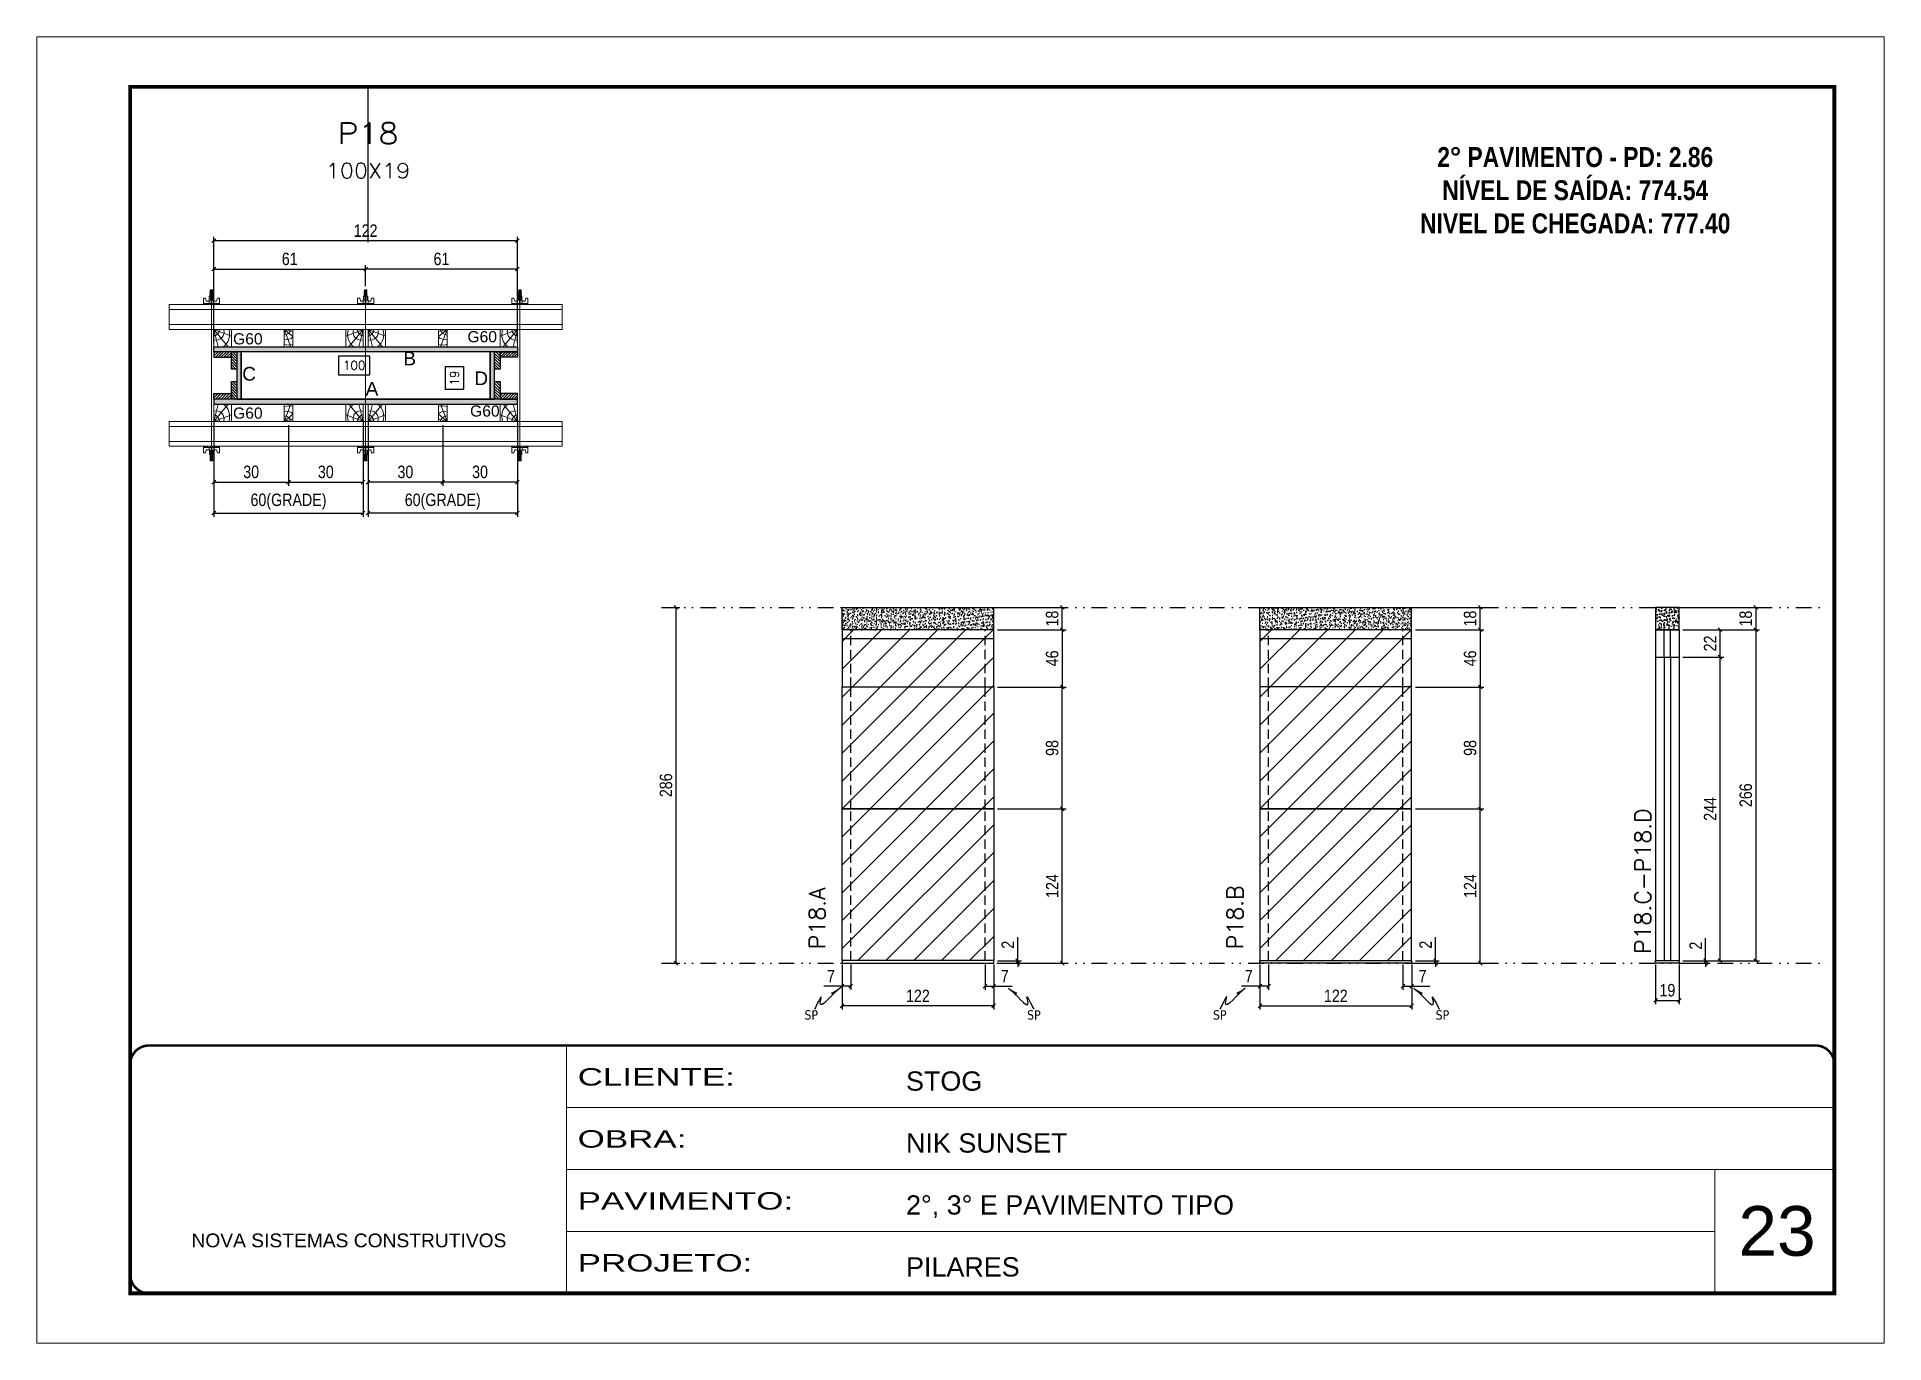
# Model space of a CAD drawing. Extents: x 808 to 7089, y -98 to 17032.
# Drawn here: x 3992 to 5477, y 10240 to 11290 of the extents above; entities that cross this region are included whole.
import ezdxf
from ezdxf.enums import TextEntityAlignment as Align

# ---------------------------------------------------------------- set-up
doc = ezdxf.new("R2010")
doc.units = 0
for name, pattern in [('CONTINUO', [0]), ('DASHED', [0.75, 0.5, -0.25]), ('DIVIDE2', [0.625, 0.25, -0.125, 0, -0.125, 0, -0.125]), ('HIDDEN', [0.375, 0.25, -0.125])]:
    doc.linetypes.add(name, pattern=pattern)
for name, color, linetype, lineweight in [('CARIMBO', 255, 'Continuous', 9), ('Folhas', 255, 'Continuous', 9), ('Hachura', 251, 'Continuous', 9), ('Madeira', 126, 'Continuous', 18), ('Perfil Metálico', 224, 'Continuous', 18), ('REAPROVEITAMENTO', 251, 'Continuous', 9), ('SARRAFO DE PRESSAO', 251, 'DASHED', 9), ('Texto Seção', 7, 'Continuous', 15)]:
    doc.layers.add(name, color=color, linetype=linetype, lineweight=lineweight)
for name, color, linetype in [('CHAPA', 1, 'Continuous'), ('COTA', 241, 'Continuous'), ('Cota Seção (2x)', 241, 'Continuous'), ('NOMENCLATURA', 7, 'Continuous'), ('Nível', 160, 'Continuous'), ('Painéis', 200, 'Continuous'), ('SARR_2.2x7', 40, 'Continuous'), ('SARRAFO', 251, 'Continuous'), ('Sarrafo de Pressão', 42, 'HIDDEN'), ('texto', 7, 'Continuous'), ('Texto de Titulo', 7, 'Continuous'), ('Texto Qtd Sarr', 242, 'Continuous'), ('TEXTO_GERAL', 7, 'Continuous')]:
    doc.layers.add(name, color=color, linetype=linetype)
doc.styles.add('ARIAL', font='arial.ttf')
doc.styles.add('COTA TECNICA', font='techl___.ttf', dxfattribs={"height": 10})
doc.styles.add('COTA TECNICA 2X', font='techl___.ttf', dxfattribs={"height": 10})
doc.styles.add('COTA TECNICA-50', font='techl___.ttf', dxfattribs={"height": 10})
doc.styles.add('REGUA-120', font='ROMANS.shx', dxfattribs={"height": 15})
doc.styles.add('ROMANC', font='techb___.ttf', dxfattribs={"height": 2.5})
doc.styles.add('ROMANS', font='romans.shx')
doc.styles.add('SANSSERIF', font='sas_____.pfb')
doc.styles.get("Standard").update_dxf_attribs({"font": 'arial.ttf'})
doc.styles.add('Tecnologia', font='')
doc.styles.get('Tecnologia').set_extended_font_data('Forgotten Futurist')
doc.dimstyles.new('COTA PAINEL-50', dxfattribs={"dimtxt": 10, "dimasz": 3, "dimexe": 3, "dimexo": 3, "dimgap": 3, "dimtad": 1, "dimdec": 1, "dimzin": 12, "dimdsep": 46, "dimtxsty": 'COTA TECNICA-50', "dimblk1": 'OBLIQUE', "dimblk2": 'OBLIQUE', "dimsah": 1, "dimcen": 0.9, "dimclrd": 4, "dimclre": 4, "dimclrt": 240, "dimadec": 1, "dimazin": 3, "dimtfac": 1, "dimtdec": 1, "dimtmove": 0, "dimatfit": 3, "dimfxl": 1, "dimtolj": 1, "dimtzin": 12, "dimarcsym": 0})
doc.dimstyles.new('PAINEL', dxfattribs={"dimtxt": 10, "dimasz": 3, "dimexe": 3, "dimexo": 3, "dimgap": 3, "dimtad": 1, "dimdec": 1, "dimzin": 12, "dimdsep": 46, "dimtxsty": 'COTA TECNICA', "dimblk1": 'OBLIQUE', "dimblk2": 'OBLIQUE', "dimsah": 1, "dimcen": 0.9, "dimclrd": 4, "dimclre": 4, "dimclrt": 240, "dimadec": 1, "dimazin": 3, "dimtfac": 1, "dimtdec": 1, "dimtmove": 0, "dimatfit": 3, "dimfxl": 1, "dimtolj": 1, "dimtzin": 12, "dimarcsym": 0})
doc.dimstyles.new('SECAO PILAR', dxfattribs={"dimtxt": 10, "dimasz": 3, "dimexe": 3, "dimexo": 3, "dimgap": 3, "dimtad": 1, "dimdec": 1, "dimlfac": 0.5, "dimzin": 12, "dimdsep": 46, "dimtxsty": 'COTA TECNICA 2X', "dimblk1": 'OBLIQUE', "dimblk2": 'OBLIQUE', "dimsah": 1, "dimcen": 0.9, "dimclrd": 256, "dimclre": 256, "dimclrt": 256, "dimadec": 1, "dimazin": 3, "dimtfac": 1, "dimtdec": 1, "dimtmove": 0, "dimatfit": 3, "dimfxl": 1, "dimtolj": 1, "dimtzin": 12, "dimarcsym": 0})
doc.dimstyles.new('SECÇÃO 2', dxfattribs={"dimtxt": 7, "dimasz": 6, "dimexe": 0.18, "dimexo": 2, "dimgap": -4, "dimtad": 3, "dimdec": 1, "dimlfac": 0.5, "dimzin": 12, "dimdsep": 46, "dimtxsty": 'ROMANS', "dimblk": 'ARCHTICK', "dimcen": 0.09, "dimse1": 1, "dimse2": 1, "dimsd1": 1, "dimsd2": 1, "dimclrd": 180, "dimclre": 5, "dimclrt": 1, "dimadec": 0, "dimazin": 3, "dimtfac": 1, "dimtdec": 1, "dimtofl": 0, "dimtmove": 0, "dimatfit": 3, "dimldrblk": 'ARCHTICK', "dimfxl": 1, "dimtolj": 1, "dimtzin": 0, "dimarcsym": 0})
doc.dimstyles.get("Standard").update_dxf_attribs({"dimtxt": 0.18, "dimasz": 0.18, "dimexe": 0.18, "dimexo": 0.0625, "dimgap": 0.09, "dimtad": 0, "dimtih": 1, "dimtoh": 1, "dimdec": 4, "dimzin": 0, "dimdsep": 46, "dimtxsty": 'Standard', "dimcen": 0.09, "dimadec": 0, "dimazin": 0, "dimtfac": 1, "dimtdec": 4, "dimtofl": 0, "dimtmove": 0, "dimatfit": 3, "dimfxl": 1, "dimtolj": 1, "dimtzin": 0, "dimarcsym": 0})
pattern_1 = [(45, (13636.897, 33927.9203), (-1.12253202, 1.12253202), [])]
pattern_2 = [(45, (13501.897, 33927.9203), (-1.12253202, 1.12253202), [])]

msp = doc.modelspace()

# ---------------------------------------------------------------- texts
at = {"layer": 'CARIMBO', "style": 'ARIAL'}
msp.add_text('23', height=40, dxfattribs=at).set_placement((5359.53, 10309.75))
at = {"layer": 'NOMENCLATURA', "color": 2, "insert": (5228.41, 11227.74), "char_height": 16, "attachment_point": 2, "style": 'ROMANC'}
msp.add_mtext_dynamic_manual_height_columns('\\P2° PAVIMENTO - PD: 2.86\\PNÍVEL DE SAÍDA: 774.54\\PNIVEL DE CHEGADA: 777.40', width=328.3607, gutter_width=1, heights=[0], dxfattribs=at)
at = {"layer": 'texto', "color": 0, "char_height": 7.5, "attachment_point": 5}
for insert in [(4614.15, 10503.34), (4793.18, 10503.34), (4942.62, 10503.34), (5121.65, 10503.34)]:
    msp.add_mtext('{\\fTahoma|b0|i0|c0|p34;\\C4;SP}', dxfattribs=dict(at, insert=insert))
at = {"layer": 'Texto Seção', "color": 0, "linetype": 'Continuous', "style": 'SANSSERIF'}
for p in [(4149.34, 11046.93), (4337.77, 11048.65), (4149.34, 10987.22), (4339.89, 10988.9)]:
    msp.add_text('G60', height=9, dxfattribs=at).set_placement(p, align=Align.MIDDLE_LEFT)
at = {"layer": 'Texto Seção', "char_height": 13, "width": 285.3299, "attachment_point": 7, "rotation": 90, "style": 'REGUA-120'}
for s, insert in [('P18.C-P18.D', (5289.26, 10552.43)), ('P18.A', (4625.46, 10556.27)), ('P18.B', (4961.4, 10556.27))]:
    msp.add_mtext(s, dxfattribs=dict(at, insert=insert))
at = {"layer": 'TEXTO_GERAL', "style": 'ARIAL'}
for s, p in [('B', (4291.33, 11031.1)), ('C', (4162.24, 11018.79)), ('D', (4348.81, 11015.17)), ('A', (4260.99, 11006.82))]:
    msp.add_text(s, height=11, dxfattribs=at).set_placement(p, align=Align.MIDDLE_CENTER)

# ---------------------------------------------------------------- blocks, each defined once
blk = doc.blocks.new('9999999999')
at = {"color": 30, "linetype": 'CONTINUO'}
for p, q in [((98564.6, 34230.2), (98564.6, 34429.4)), ((98564.6, 34379.6), (99584, 34379.6)), ((98564.6, 34329.8), (99488, 34329.8)), ((99584, 34329.8), (99488, 34329.8)), ((99488, 34329.8), (99488, 34230.2)), ((98564.6, 34280), (99488, 34280))]:
    blk.add_line(p, q, dxfattribs=at)
at = {"color": 30, "linetype": 'CONTINUO', "const_width": 2}
blk.add_lwpolyline([(99584, 34230.2), (99584, 34414.4, 0.414214), (99569, 34429.4), (98229, 34429.4, 0.414214), (98214, 34414.4), (98214, 34245.2, 0.414214), (98229, 34230.2), (99584, 34230.2)], format="xyb", dxfattribs=at)
at = {"layer": 'Folhas'}
blk.add_lwpolyline([(98139, 34190.2), (99624, 34190.2), (99624, 35240.2), (98139, 35240.2)], close=True, dxfattribs=at)
at = {"layer": 'Folhas', "color": 30, "const_width": 3}
blk.add_lwpolyline([(98214, 34230.2), (99584, 34230.2), (99584, 35200.2), (98214, 35200.2)], close=True, dxfattribs=at)
at = {"color": 7, "linetype": 'Continuous', "ltscale": 5, "style": 'ARIAL'}
for s, height, p in [('STOG', 15.48, (98837.7, 34393.1)), ('NIK SUNSET', 15.48, (98837.7, 34343.3)), ('2°, 3° E PAVIMENTO TIPO', 15.483, (98837.7, 34293.5)), ('NOVA SISTEMAS CONSTRUTIVOS', 11.059, (98263.2, 34267.2)), ('PILARES', 15.48, (98837.7, 34243.7))]:
    blk.add_text(s, height=height, dxfattribs=at).set_placement(p)
at = {"layer": 'Folhas', "color": 7, "style": 'Tecnologia', "width": 1.5}
for s, p in [('CLIENTE:', (98573.7, 34397.2)), ('OBRA:', (98573.7, 34347.3)), ('PAVIMENTO:', (98573.7, 34297.5)), ('PROJETO:', (98573.7, 34247.7))]:
    blk.add_text(s, height=14, dxfattribs=at).set_placement(p)
blk = doc.blocks.new('titulo1')
at = {"layer": 'Defpoints', "color": 252, "linetype": 'HIDDEN', "ltscale": 2}
blk.add_line((0, 0), (0, 125), dxfattribs=at)
at = {"layer": 'Defpoints', "style": 'ROMANS', "oblique": 15}
blk.add_attdef('FOLHA', text='', height=10, dxfattribs=at).set_placement((0, 15.6), align=Align.MIDDLE_CENTER)
at = {"layer": 'Texto Qtd Sarr', "color": 3, "style": 'ROMANS', "oblique": 15}
for tag, height, p in [('TITULO', 17, (0, 71.4)), ('SEÇÃO', 12, (0, 41.5))]:
    blk.add_attdef(tag, text='', height=height, dxfattribs=at).set_placement(p, align=Align.MIDDLE_CENTER)
blk = doc.blocks.new('*D1084')
at = {"layer": 'Cota Seção (2x)', "color": 180, "lineweight": -2, "transparency": 16777216}
for p, q in [((4259.2, 11033.1), (4234.2, 11033.1)), ((4234.2, 11033.1), (4234.2, 11018.1)), ((4259.2, 11018.1), (4259.2, 11033.1)), ((4234.2, 11018.1), (4259.2, 11018.1))]:
    blk.add_line(p, q, dxfattribs=at)
at = {"layer": 'Defpoints', "color": 0, "transparency": 16777216}
for p in [(4155.9, 11036.5), (4355.9, 11036.5), (4155.9, 11014.1)]:
    blk.add_point(p, dxfattribs=at)
at = {"layer": 'Cota Seção (2x)', "color": 1, "transparency": 16777216, "insert": (4246.7, 11025.6), "char_height": 7, "attachment_point": 5, "style": 'ROMANS'}
blk.add_mtext('\\A1;100', dxfattribs=at)
blk = doc.blocks.new('_ArchTick')
at = {"color": 0, "linetype": 'ByBlock', "const_width": 0.15}
blk.add_lwpolyline([(-0.5, -0.5), (0.5, 0.5)], dxfattribs=at)
blk = doc.blocks.new('_Oblique')
at = {"color": 0, "linetype": 'ByBlock', "lineweight": -2}
blk.add_line((-0.5, -0.5), (0.5, 0.5), dxfattribs=at)
blk = doc.blocks.new('*D1085')
at = {"layer": 'Cota Seção (2x)', "lineweight": -2, "transparency": 16777216}
for p, q in [((4133.9, 11043.5), (4133.9, 11128.8)), ((4377.9, 11125.8), (4133.9, 11125.8)), ((4377.9, 11043.5), (4377.9, 11128.8))]:
    blk.add_line(p, q, dxfattribs=at)
at = {"layer": 'Defpoints', "color": 0, "transparency": 16777216}
for p in [(4133.9, 11125.8), (4133.9, 11040.5), (4377.9, 11040.5)]:
    blk.add_point(p, dxfattribs=at)
at = {"layer": 'Cota Seção (2x)', "lineweight": -2, "transparency": 16777216, "xscale": 3, "yscale": 3, "zscale": 3, "rotation": 180}
blk.add_blockref('_Oblique', (4133.9, 11125.8), dxfattribs=at)
at = {"layer": 'Cota Seção (2x)', "lineweight": -2, "transparency": 16777216, "xscale": 3, "yscale": 3, "zscale": 3}
blk.add_blockref('_Oblique', (4377.9, 11125.8), dxfattribs=at)
at = {"layer": 'Cota Seção (2x)', "transparency": 16777216, "insert": (4255.9, 11133.9), "char_height": 10, "attachment_point": 5, "style": 'COTA TECNICA 2X'}
blk.add_mtext('\\A1;122', dxfattribs=at)
blk = doc.blocks.new('*D1086')
at = {"layer": 'Cota Seção (2x)', "lineweight": -2, "transparency": 16777216}
for p, q in [((4255.9, 11089.3), (4255.9, 11106)), ((4377.9, 11103), (4255.9, 11103)), ((4377.9, 11077.5), (4377.9, 11106))]:
    blk.add_line(p, q, dxfattribs=at)
at = {"layer": 'Defpoints', "color": 0, "transparency": 16777216}
for p in [(4255.9, 11103), (4255.9, 11086.3), (4377.9, 11074.5)]:
    blk.add_point(p, dxfattribs=at)
at = {"layer": 'Cota Seção (2x)', "lineweight": -2, "transparency": 16777216, "xscale": 3, "yscale": 3, "zscale": 3, "rotation": 180}
blk.add_blockref('_Oblique', (4255.9, 11103), dxfattribs=at)
at = {"layer": 'Cota Seção (2x)', "lineweight": -2, "transparency": 16777216, "xscale": 3, "yscale": 3, "zscale": 3}
blk.add_blockref('_Oblique', (4377.9, 11103), dxfattribs=at)
at = {"layer": 'Cota Seção (2x)', "transparency": 16777216, "insert": (4316.9, 11111.1), "char_height": 10, "attachment_point": 5, "style": 'COTA TECNICA 2X'}
blk.add_mtext('\\A1;61', dxfattribs=at)
blk = doc.blocks.new('*D1087')
at = {"layer": 'Cota Seção (2x)', "lineweight": -2, "transparency": 16777216}
for p, q in [((4133.9, 11077.5), (4133.9, 11106)), ((4133.9, 11103), (4255.9, 11103)), ((4255.9, 11089.3), (4255.9, 11106))]:
    blk.add_line(p, q, dxfattribs=at)
at = {"layer": 'Defpoints', "color": 0, "transparency": 16777216}
for p in [(4255.9, 11103), (4255.9, 11086.3), (4133.9, 11074.5)]:
    blk.add_point(p, dxfattribs=at)
at = {"layer": 'Cota Seção (2x)', "lineweight": -2, "transparency": 16777216, "xscale": 3, "yscale": 3, "zscale": 3, "rotation": 180}
blk.add_blockref('_Oblique', (4133.9, 11103), dxfattribs=at)
at = {"layer": 'Cota Seção (2x)', "lineweight": -2, "transparency": 16777216, "xscale": 3, "yscale": 3, "zscale": 3}
blk.add_blockref('_Oblique', (4255.9, 11103), dxfattribs=at)
at = {"layer": 'Cota Seção (2x)', "transparency": 16777216, "insert": (4194.9, 11111.1), "char_height": 10, "attachment_point": 5, "style": 'COTA TECNICA 2X'}
blk.add_mtext('\\A1;61', dxfattribs=at)
blk = doc.blocks.new('*D1088')
at = {"layer": 'Cota Seção (2x)', "color": 180, "lineweight": -2, "transparency": 16777216}
for p, q in [((4334.8, 11024.4), (4319.8, 11024.4)), ((4319.8, 11024.4), (4319.8, 11006.4)), ((4334.8, 11006.4), (4334.8, 11024.4)), ((4319.8, 11006.4), (4334.8, 11006.4))]:
    blk.add_line(p, q, dxfattribs=at)
at = {"layer": 'Defpoints', "color": 0, "transparency": 16777216}
for p in [(4355.9, 11036.5), (4338.8, 10998.5), (4355.9, 10998.5)]:
    blk.add_point(p, dxfattribs=at)
at = {"layer": 'Cota Seção (2x)', "color": 1, "transparency": 16777216, "insert": (4327.3, 11015.4), "char_height": 7, "attachment_point": 5, "rotation": 90, "style": 'ROMANS'}
blk.add_mtext('\\A1;19', dxfattribs=at)
blk = doc.blocks.new('C')
at = {"layer": 'Hachura', "color": 0}
for p, q in [((0, 3.22), (0, -3.22)), ((0.45, 3.22), (0, 3.22)), ((0.46, 3.16), (0, 3.16)), ((0.46, 3.05), (0, 3.05)), ((0.46, 2.88), (0, 2.88)), ((0, 2.75), (0, -1.16)), ((0.46, 2.65), (0, 2.65)), ((0.46, 2.23), (0, 2.23)), ((0.46, 1.51), (0, 1.51)), ((0.39, 0.49), (0.17, 0.49)), ((0.45, -3.23), (0.45, 3.22)), ((0.45, 3.22), (2.58, 3.22)), ((1.74, 0.97), (0.45, 0.97)), ((1.45, 0.1), (0.45, 0.1)), ((1.35, 1.94), (1.35, 0.96)), ((2.58, 2.39), (1.47, 2.09)), ((1.74, -0.97), (1.74, 0.97)), ((1.74, 0.97), (1.74, 0.84)), ((1.74, 0.97), (1.74, 0.84)), ((1.74, 0.84), (3.35, 0.84)), ((3.35, 0.45), (1.74, 0.45)), ((2.58, 3.22), (2.58, 2.39)), ((3.32, 0.84), (3.32, -0.84)), ((3.35, 0.84), (3.35, -0.84)), ((3.68, 0.45), (3.35, 0.45)), ((3.84, -0.52), (3.35, 0.45)), ((3.35, 0.06), (3.67, -0.57)), ((3.68, 0.45), (4.16, -0.52)), ((3.72, 0.5), (4.25, -0.57)), ((4.37, -0.55), (3.83, 0.53)), ((4.15, 0.45), (3.93, 0.45)), ((4.42, -0.52), (3.93, 0.45)), ((4.15, 0.45), (4.26, 0.45)), ((4.26, 0.45), (4.74, -0.52)), ((4.3, 0.5), (4.83, -0.57)), ((4.95, -0.55), (4.41, 0.53)), ((4.51, 0.45), (4.84, 0.45)), ((5, -0.52), (4.51, 0.45)), ((4.84, 0.45), (5.32, -0.52)), ((4.88, 0.5), (5.41, -0.57)), ((5.53, -0.55), (4.99, 0.53)), ((5.58, -0.52), (5.09, 0.45)), ((5.42, 0.45), (5.09, 0.45)), ((5.58, -0.52), (5.09, 0.45)), ((5.42, 0.45), (5.74, -0.19)), ((5.46, 0.5), (5.74, -0.07)), ((5.74, 0.19), (5.57, 0.53)), ((5.74, 0.32), (5.68, 0.45)), ((5.68, 0.45), (5.74, 0.45)), ((5.74, 0.45), (5.9, 0.29)), ((5.74, 0.45), (5.74, -0.52)), ((5.9, -0.36), (5.9, 0.29)), ((0.45, 0), (0, 0)), ((0.46, -1.52), (0, -1.52)), ((0.46, -2.23), (0, -2.23)), ((0.46, -2.65), (0, -2.65)), ((0.46, -2.88), (0, -2.88)), ((0.46, -3.05), (0, -3.05)), ((0.46, -3.16), (0, -3.16)), ((0, -3.22), (2.57, -3.22)), ((0.08, -0.48), (0.29, -0.48)), ((0.29, -0.48), (0.4, -0.48)), ((0.45, 0), (0.45, -0.97)), ((0.45, -0.16), (1.45, -0.16)), ((0.45, -0.65), (0.45, -0.32)), ((0.45, -3.23), (0.45, -0.65)), ((0.45, -0.97), (1.74, -0.97)), ((1.35, -1.94), (1.35, -0.97)), ((2.58, -2.39), (1.47, -2.1)), ((3.35, -0.32), (1.74, -0.32)), ((3.35, -0.84), (1.74, -0.84)), ((2.58, -3.23), (2.58, -2.39)), ((3.35, -0.07), (3.58, -0.52)), ((3.35, -0.52), (3.58, -0.52)), ((3.84, -0.52), (4.16, -0.52)), ((4.42, -0.52), (4.74, -0.52)), ((4.63, -0.52), (4.74, -0.52)), ((5, -0.52), (5.32, -0.52)), ((5.58, -0.52), (5.74, -0.52)), ((5.74, -0.52), (5.9, -0.36)), ((5.74, -0.52), (5.74, -0.52))]:
    blk.add_line(p, q, dxfattribs=at)
for centre, radius, start, end in [((1.52, 1.94), 0.161, 104.74356, 180), ((1.44, -0.03), 0.129, 272.69497, 87.30503), ((3.81, 0.39), 0.143, 25.56881, 154.43119), ((4.39, 0.39), 0.143, 25.56881, 154.43119), ((4.97, 0.39), 0.143, 25.56881, 154.43119), ((5.55, 0.39), 0.143, 25.56881, 154.43119), ((0.17, -0.37), 0.174, 221.74404, 317.85924), ((1.52, -1.94), 0.161, 180, 255.25644), ((3.71, -0.4), 0.174, 222.14076, 318.25596), ((4.29, -0.4), 0.174, 222.14076, 318.25596), ((4.87, -0.4), 0.174, 222.14076, 318.25596), ((5.45, -0.4), 0.174, 222.14076, 318.25596), ((5.61, -0.4), 0.174, 317.85924, 318.25596)]:
    blk.add_arc(centre, radius, start, end, dxfattribs=at)
blk = doc.blocks.new('PONTALETE')
at = {"layer": 'Madeira'}
for q in [(2.71, 7), (7, 5.76), (7, 1.74)]:
    blk.add_line((0, 0), q, dxfattribs=at)
blk.add_lwpolyline([(0, 0), (7, 0), (7, 7), (0, 7)], close=True, dxfattribs=at)
for centre, radius, start, end in [((2.04, 0.06), 6.23, 37.28179, 109.09128), ((1.09, 0.9), 3.19, 343.60304, 109.98471), ((-0.21, -0.78), 3.09, 14.63219, 86.0383)]:
    blk.add_arc(centre, radius, start, end, dxfattribs=at)
blk = doc.blocks.new('*D1089')
at = {"layer": 'Cota Seção (2x)', "lineweight": -2, "transparency": 16777216}
for p, q in [((4257.9, 10981.8), (4257.9, 10903.8)), ((4377.9, 10981.8), (4377.9, 10903.8)), ((4377.9, 10906.8), (4257.9, 10906.8))]:
    blk.add_line(p, q, dxfattribs=at)
at = {"layer": 'Defpoints', "color": 0, "transparency": 16777216}
for p in [(4257.9, 10984.8), (4377.9, 10984.8), (4257.9, 10906.8)]:
    blk.add_point(p, dxfattribs=at)
at = {"layer": 'Cota Seção (2x)', "lineweight": -2, "transparency": 16777216, "xscale": 3, "yscale": 3, "zscale": 3, "rotation": 180}
blk.add_blockref('_Oblique', (4257.9, 10906.8), dxfattribs=at)
at = {"layer": 'Cota Seção (2x)', "lineweight": -2, "transparency": 16777216, "xscale": 3, "yscale": 3, "zscale": 3}
blk.add_blockref('_Oblique', (4377.9, 10906.8), dxfattribs=at)
at = {"layer": 'Cota Seção (2x)', "transparency": 16777216, "insert": (4317.9, 10916), "char_height": 10, "attachment_point": 5, "style": 'COTA TECNICA 2X'}
blk.add_mtext('\\A1;60(GRADE)', dxfattribs=at)
blk = doc.blocks.new('MEIO PONTALETE')
at = {"layer": 'Madeira'}
for q in [(2.71, 7), (3.5, 2.88), (3.5, 0.87)]:
    blk.add_line((0, 0), q, dxfattribs=at)
blk.add_lwpolyline([(0, 0), (3.5, 0), (3.5, 7), (0, 7)], close=True, dxfattribs=at)
for centre, radius, start, end in [((2.04, 0.06), 6.23, 76.44987, 109.09128), ((1.09, 0.9), 3.19, 40.90626, 109.98471), ((-0.21, -0.78), 3.09, 14.63219, 86.0383)]:
    blk.add_arc(centre, radius, start, end, dxfattribs=at)
blk = doc.blocks.new('*D1829')
at = {"layer": 'Cota Seção (2x)', "lineweight": -2, "transparency": 16777216}
for p, q in [((4317.9, 10977.5), (4317.9, 10928.7)), ((4377.9, 10977.5), (4377.9, 10928.7)), ((4377.9, 10931.7), (4317.9, 10931.7))]:
    blk.add_line(p, q, dxfattribs=at)
at = {"layer": 'Defpoints', "color": 0, "transparency": 16777216}
for p in [(4317.9, 10980.5), (4377.9, 10980.5), (4317.9, 10931.7)]:
    blk.add_point(p, dxfattribs=at)
at = {"layer": 'Cota Seção (2x)', "lineweight": -2, "transparency": 16777216, "xscale": 3, "yscale": 3, "zscale": 3, "rotation": 180}
blk.add_blockref('_Oblique', (4317.9, 10931.7), dxfattribs=at)
at = {"layer": 'Cota Seção (2x)', "lineweight": -2, "transparency": 16777216, "xscale": 3, "yscale": 3, "zscale": 3}
blk.add_blockref('_Oblique', (4377.9, 10931.7), dxfattribs=at)
at = {"layer": 'Cota Seção (2x)', "transparency": 16777216, "insert": (4347.9, 10939.9), "char_height": 10, "attachment_point": 5, "style": 'COTA TECNICA 2X'}
blk.add_mtext('\\A1;30', dxfattribs=at)
blk = doc.blocks.new('*D1830')
at = {"layer": 'Cota Seção (2x)', "lineweight": -2, "transparency": 16777216}
for p, q in [((4257.9, 10977.5), (4257.9, 10928.7)), ((4317.9, 10977.5), (4317.9, 10928.7)), ((4317.9, 10931.7), (4257.9, 10931.7))]:
    blk.add_line(p, q, dxfattribs=at)
at = {"layer": 'Defpoints', "color": 0, "transparency": 16777216}
for p in [(4257.9, 10980.5), (4317.9, 10980.5), (4257.9, 10931.7)]:
    blk.add_point(p, dxfattribs=at)
at = {"layer": 'Cota Seção (2x)', "lineweight": -2, "transparency": 16777216, "xscale": 3, "yscale": 3, "zscale": 3, "rotation": 180}
blk.add_blockref('_Oblique', (4257.9, 10931.7), dxfattribs=at)
at = {"layer": 'Cota Seção (2x)', "lineweight": -2, "transparency": 16777216, "xscale": 3, "yscale": 3, "zscale": 3}
blk.add_blockref('_Oblique', (4317.9, 10931.7), dxfattribs=at)
at = {"layer": 'Cota Seção (2x)', "transparency": 16777216, "insert": (4287.9, 10939.9), "char_height": 10, "attachment_point": 5, "style": 'COTA TECNICA 2X'}
blk.add_mtext('\\A1;30', dxfattribs=at)
blk = doc.blocks.new('*D943')
at = {"layer": 'Cota Seção (2x)', "lineweight": -2, "transparency": 16777216}
for p, q in [((4133.9, 10981.8), (4133.9, 10903.8)), ((4253.9, 10981.8), (4253.9, 10903.8)), ((4133.9, 10906.8), (4253.9, 10906.8))]:
    blk.add_line(p, q, dxfattribs=at)
at = {"layer": 'Defpoints', "color": 0, "transparency": 16777216}
for p in [(4133.9, 10984.8), (4253.9, 10984.8), (4253.9, 10906.8)]:
    blk.add_point(p, dxfattribs=at)
at = {"layer": 'Cota Seção (2x)', "lineweight": -2, "transparency": 16777216, "xscale": 3, "yscale": 3, "zscale": 3, "rotation": 180}
blk.add_blockref('_Oblique', (4133.9, 10906.8), dxfattribs=at)
at = {"layer": 'Cota Seção (2x)', "lineweight": -2, "transparency": 16777216, "xscale": 3, "yscale": 3, "zscale": 3}
blk.add_blockref('_Oblique', (4253.9, 10906.8), dxfattribs=at)
at = {"layer": 'Cota Seção (2x)', "transparency": 16777216, "insert": (4193.9, 10916), "char_height": 10, "attachment_point": 5, "style": 'COTA TECNICA 2X'}
blk.add_mtext('\\A1;60(GRADE)', dxfattribs=at)
blk = doc.blocks.new('*D1831')
at = {"layer": 'Cota Seção (2x)', "lineweight": -2, "transparency": 16777216}
for p, q in [((4133.9, 10977.5), (4133.9, 10928.7)), ((4193.9, 10977.5), (4193.9, 10928.7)), ((4133.9, 10931.7), (4193.9, 10931.7))]:
    blk.add_line(p, q, dxfattribs=at)
at = {"layer": 'Defpoints', "color": 0, "transparency": 16777216}
for p in [(4133.9, 10980.5), (4193.9, 10980.5), (4193.9, 10931.7)]:
    blk.add_point(p, dxfattribs=at)
at = {"layer": 'Cota Seção (2x)', "lineweight": -2, "transparency": 16777216, "xscale": 3, "yscale": 3, "zscale": 3, "rotation": 180}
blk.add_blockref('_Oblique', (4133.9, 10931.7), dxfattribs=at)
at = {"layer": 'Cota Seção (2x)', "lineweight": -2, "transparency": 16777216, "xscale": 3, "yscale": 3, "zscale": 3}
blk.add_blockref('_Oblique', (4193.9, 10931.7), dxfattribs=at)
at = {"layer": 'Cota Seção (2x)', "transparency": 16777216, "insert": (4163.9, 10939.9), "char_height": 10, "attachment_point": 5, "style": 'COTA TECNICA 2X'}
blk.add_mtext('\\A1;30', dxfattribs=at)
blk = doc.blocks.new('*D1832')
at = {"layer": 'Cota Seção (2x)', "lineweight": -2, "transparency": 16777216}
for p, q in [((4193.9, 10977.5), (4193.9, 10928.7)), ((4253.9, 10977.5), (4253.9, 10928.7)), ((4193.9, 10931.7), (4253.9, 10931.7))]:
    blk.add_line(p, q, dxfattribs=at)
at = {"layer": 'Defpoints', "color": 0, "transparency": 16777216}
for p in [(4193.9, 10980.5), (4253.9, 10980.5), (4253.9, 10931.7)]:
    blk.add_point(p, dxfattribs=at)
at = {"layer": 'Cota Seção (2x)', "lineweight": -2, "transparency": 16777216, "xscale": 3, "yscale": 3, "zscale": 3, "rotation": 180}
blk.add_blockref('_Oblique', (4193.9, 10931.7), dxfattribs=at)
at = {"layer": 'Cota Seção (2x)', "lineweight": -2, "transparency": 16777216, "xscale": 3, "yscale": 3, "zscale": 3}
blk.add_blockref('_Oblique', (4253.9, 10931.7), dxfattribs=at)
at = {"layer": 'Cota Seção (2x)', "transparency": 16777216, "insert": (4223.9, 10939.9), "char_height": 10, "attachment_point": 5, "style": 'COTA TECNICA 2X'}
blk.add_mtext('\\A1;30', dxfattribs=at)
blk = doc.blocks.new('*D1833')
at = {"layer": 'COTA', "color": 4, "lineweight": -2, "transparency": 16777216}
for p, q in [((4496.7, 10831), (4508.5, 10831)), ((4505.5, 10545), (4505.5, 10831)), ((4496.7, 10545), (4508.5, 10545))]:
    blk.add_line(p, q, dxfattribs=at)
at = {"layer": 'Defpoints', "color": 0, "transparency": 16777216}
for p in [(4493.7, 10831), (4505.5, 10831), (4493.7, 10545)]:
    blk.add_point(p, dxfattribs=at)
at = {"layer": 'COTA', "color": 4, "lineweight": -2, "transparency": 16777216, "xscale": 3, "yscale": 3, "zscale": 3}
for p, rotation in [((4505.5, 10831), 90), ((4505.5, 10545), 270)]:
    blk.add_blockref('_Oblique', p, dxfattribs=dict(at, rotation=rotation))
at = {"layer": 'COTA', "color": 240, "transparency": 16777216, "insert": (4497.4, 10688), "char_height": 10, "attachment_point": 5, "rotation": 90, "style": 'COTA TECNICA-50'}
blk.add_mtext('\\A1;286', dxfattribs=at)
blk = doc.blocks.new('*D944')
at = {"layer": 'COTA', "color": 4, "lineweight": -2, "transparency": 16777216}
for p, q in [((4638.9, 10544), (4638.9, 10507.7)), ((4760.9, 10544), (4760.9, 10507.7)), ((4760.9, 10510.7), (4638.9, 10510.7))]:
    blk.add_line(p, q, dxfattribs=at)
at = {"layer": 'Defpoints', "color": 0, "transparency": 16777216}
for p in [(4638.9, 10547), (4760.9, 10547), (4638.9, 10510.7)]:
    blk.add_point(p, dxfattribs=at)
at = {"layer": 'COTA', "color": 4, "lineweight": -2, "transparency": 16777216, "xscale": 3, "yscale": 3, "zscale": 3, "rotation": 180}
blk.add_blockref('_Oblique', (4638.9, 10510.7), dxfattribs=at)
at = {"layer": 'COTA', "color": 4, "lineweight": -2, "transparency": 16777216, "xscale": 3, "yscale": 3, "zscale": 3}
blk.add_blockref('_Oblique', (4760.9, 10510.7), dxfattribs=at)
at = {"layer": 'COTA', "color": 240, "transparency": 16777216, "insert": (4699.9, 10518.7), "char_height": 10, "attachment_point": 5, "style": 'COTA TECNICA'}
blk.add_mtext('\\A1;122', dxfattribs=at)
blk = doc.blocks.new('*D945')
at = {"layer": 'COTA', "color": 4, "lineweight": -2, "transparency": 16777216}
for p, q in [((4753.9, 10544), (4753.9, 10523.5)), ((4760.9, 10542), (4760.9, 10523.5)), ((4753.9, 10526.5), (4760.9, 10526.5)), ((4760.9, 10526.5), (4775.7, 10526.5))]:
    blk.add_line(p, q, dxfattribs=at)
at = {"layer": 'Defpoints', "color": 0, "transparency": 16777216}
for p in [(4753.9, 10547), (4760.9, 10545), (4760.9, 10526.5)]:
    blk.add_point(p, dxfattribs=at)
at = {"layer": 'COTA', "color": 4, "lineweight": -2, "transparency": 16777216, "xscale": 3, "yscale": 3, "zscale": 3, "rotation": 180}
blk.add_blockref('_Oblique', (4753.9, 10526.5), dxfattribs=at)
at = {"layer": 'COTA', "color": 4, "lineweight": -2, "transparency": 16777216, "xscale": 3, "yscale": 3, "zscale": 3}
blk.add_blockref('_Oblique', (4760.9, 10526.5), dxfattribs=at)
at = {"layer": 'COTA', "color": 240, "transparency": 16777216, "insert": (4769.8, 10534.6), "char_height": 10, "attachment_point": 5, "style": 'COTA TECNICA-50'}
blk.add_mtext('\\A1;7', dxfattribs=at)
blk = doc.blocks.new('*D946')
at = {"layer": 'COTA', "color": 4, "lineweight": -2, "transparency": 16777216}
for p, q in [((4645.9, 10544), (4645.9, 10523.5)), ((4638.9, 10542), (4638.9, 10523.5)), ((4638.9, 10526.5), (4624.2, 10526.5)), ((4645.9, 10526.5), (4638.9, 10526.5))]:
    blk.add_line(p, q, dxfattribs=at)
at = {"layer": 'Defpoints', "color": 0, "transparency": 16777216}
for p in [(4638.9, 10545), (4645.9, 10547), (4638.9, 10526.5)]:
    blk.add_point(p, dxfattribs=at)
at = {"layer": 'COTA', "color": 4, "lineweight": -2, "transparency": 16777216, "xscale": 3, "yscale": 3, "zscale": 3, "rotation": 180}
blk.add_blockref('_Oblique', (4638.9, 10526.5), dxfattribs=at)
at = {"layer": 'COTA', "color": 4, "lineweight": -2, "transparency": 16777216, "xscale": 3, "yscale": 3, "zscale": 3}
blk.add_blockref('_Oblique', (4645.9, 10526.5), dxfattribs=at)
at = {"layer": 'COTA', "color": 240, "transparency": 16777216, "insert": (4630.1, 10534.6), "char_height": 10, "attachment_point": 5, "style": 'COTA TECNICA-50'}
blk.add_mtext('\\A1;7', dxfattribs=at)
blk = doc.blocks.new('*D947')
at = {"layer": 'COTA', "color": 4, "linetype": 'ByBlock', "lineweight": -2, "transparency": 16777216}
for p, q in [((4763.9, 10669), (4819, 10669)), ((4816, 10545), (4816, 10669)), ((4763.9, 10545), (4819, 10545))]:
    blk.add_line(p, q, dxfattribs=at)
at = {"layer": 'Defpoints', "color": 0, "linetype": 'ByBlock', "transparency": 16777216}
for p in [(4760.9, 10669), (4816, 10669), (4760.9, 10545)]:
    blk.add_point(p, dxfattribs=at)
at = {"layer": 'COTA', "color": 4, "linetype": 'ByBlock', "lineweight": -2, "transparency": 16777216, "xscale": 3, "yscale": 3, "zscale": 3}
for p, rotation in [((4816, 10669), 90), ((4816, 10545), 270)]:
    blk.add_blockref('_Oblique', p, dxfattribs=dict(at, rotation=rotation))
at = {"layer": 'COTA', "color": 240, "linetype": 'ByBlock', "transparency": 16777216, "insert": (4807.9, 10607), "char_height": 10, "attachment_point": 5, "rotation": 90, "style": 'COTA TECNICA'}
blk.add_mtext('\\A1;124', dxfattribs=at)
blk = doc.blocks.new('*D948')
at = {"layer": 'COTA', "color": 4, "lineweight": -2, "transparency": 16777216}
for p, q in [((4780.2, 10547), (4780.2, 10565.8)), ((4763.9, 10547), (4783.2, 10547)), ((4763.9, 10545), (4783.2, 10545)), ((4780.2, 10545), (4780.2, 10547)), ((4780.2, 10545), (4780.2, 10542))]:
    blk.add_line(p, q, dxfattribs=at)
at = {"layer": 'Defpoints', "color": 0, "transparency": 16777216}
for p in [(4760.9, 10547), (4760.9, 10545), (4780.2, 10545)]:
    blk.add_point(p, dxfattribs=at)
at = {"layer": 'COTA', "color": 4, "lineweight": -2, "transparency": 16777216, "xscale": 3, "yscale": 3, "zscale": 3}
for p, rotation in [((4780.2, 10547), 270), ((4780.2, 10545), 90)]:
    blk.add_blockref('_Oblique', p, dxfattribs=dict(at, rotation=rotation))
at = {"layer": 'COTA', "color": 240, "transparency": 16777216, "insert": (4772.2, 10559.8), "char_height": 10, "attachment_point": 5, "rotation": 90, "style": 'COTA TECNICA-50'}
blk.add_mtext('\\A1;2', dxfattribs=at)
blk = doc.blocks.new('*D949')
at = {"layer": 'COTA', "color": 4, "linetype": 'ByBlock', "lineweight": -2, "transparency": 16777216}
for p, q in [((4763.9, 10669), (4819, 10669)), ((4816, 10545), (4816, 10669)), ((4763.9, 10545), (4819, 10545))]:
    blk.add_line(p, q, dxfattribs=at)
at = {"layer": 'Defpoints', "color": 0, "linetype": 'ByBlock', "transparency": 16777216}
for p in [(4760.9, 10669), (4816, 10669), (4760.9, 10545)]:
    blk.add_point(p, dxfattribs=at)
at = {"layer": 'COTA', "color": 4, "linetype": 'ByBlock', "lineweight": -2, "transparency": 16777216, "xscale": 3, "yscale": 3, "zscale": 3}
for p, rotation in [((4816, 10669), 90), ((4816, 10545), 270)]:
    blk.add_blockref('_Oblique', p, dxfattribs=dict(at, rotation=rotation))
at = {"layer": 'COTA', "color": 240, "linetype": 'ByBlock', "transparency": 16777216, "insert": (4807.9, 10607), "char_height": 10, "attachment_point": 5, "rotation": 90, "style": 'COTA TECNICA'}
blk.add_mtext('\\A1;124', dxfattribs=at)
blk = doc.blocks.new('*D950')
at = {"layer": 'COTA', "color": 4, "lineweight": -2, "transparency": 16777216}
for p, q in [((4763.9, 10767), (4819, 10767)), ((4816, 10669), (4816, 10767)), ((4763.9, 10669), (4819, 10669))]:
    blk.add_line(p, q, dxfattribs=at)
at = {"layer": 'Defpoints', "color": 0, "transparency": 16777216}
for p in [(4760.9, 10767), (4816, 10767), (4760.9, 10669)]:
    blk.add_point(p, dxfattribs=at)
at = {"layer": 'COTA', "color": 4, "lineweight": -2, "transparency": 16777216, "xscale": 3, "yscale": 3, "zscale": 3}
for p, rotation in [((4816, 10767), 90), ((4816, 10669), 270)]:
    blk.add_blockref('_Oblique', p, dxfattribs=dict(at, rotation=rotation))
at = {"layer": 'COTA', "color": 240, "transparency": 16777216, "insert": (4807.9, 10718), "char_height": 10, "attachment_point": 5, "rotation": 90, "style": 'COTA TECNICA-50'}
blk.add_mtext('\\A1;98', dxfattribs=at)
blk = doc.blocks.new('*D951')
at = {"layer": 'COTA', "color": 4, "lineweight": -2, "transparency": 16777216}
for p, q in [((4729.9, 10831), (4819, 10831)), ((4816, 10813), (4816, 10831)), ((4763.9, 10813), (4819, 10813))]:
    blk.add_line(p, q, dxfattribs=at)
at = {"layer": 'Defpoints', "color": 0, "transparency": 16777216}
for p in [(4726.9, 10831), (4816, 10831), (4760.9, 10813)]:
    blk.add_point(p, dxfattribs=at)
at = {"layer": 'COTA', "color": 4, "lineweight": -2, "transparency": 16777216, "xscale": 3, "yscale": 3, "zscale": 3}
for p, rotation in [((4816, 10831), 90), ((4816, 10813), 270)]:
    blk.add_blockref('_Oblique', p, dxfattribs=dict(at, rotation=rotation))
at = {"layer": 'COTA', "color": 240, "transparency": 16777216, "insert": (4807.9, 10822), "char_height": 10, "attachment_point": 5, "rotation": 90, "style": 'COTA TECNICA-50'}
blk.add_mtext('\\A1;18', dxfattribs=at)
blk = doc.blocks.new('*D952')
at = {"layer": 'COTA', "color": 4, "lineweight": -2, "transparency": 16777216}
for p, q in [((4763.9, 10813), (4819, 10813)), ((4816, 10813), (4816, 10767)), ((4763.9, 10767), (4819, 10767))]:
    blk.add_line(p, q, dxfattribs=at)
at = {"layer": 'Defpoints', "color": 0, "transparency": 16777216}
for p in [(4760.9, 10813), (4760.9, 10767), (4816, 10767)]:
    blk.add_point(p, dxfattribs=at)
at = {"layer": 'COTA', "color": 4, "lineweight": -2, "transparency": 16777216, "xscale": 3, "yscale": 3, "zscale": 3}
for p, rotation in [((4816, 10813), 90), ((4816, 10767), 270)]:
    blk.add_blockref('_Oblique', p, dxfattribs=dict(at, rotation=rotation))
at = {"layer": 'COTA', "color": 240, "transparency": 16777216, "insert": (4807.9, 10790), "char_height": 10, "attachment_point": 5, "rotation": 90, "style": 'COTA TECNICA-50'}
blk.add_mtext('\\A1;46', dxfattribs=at)
blk = doc.blocks.new('*D953')
at = {"layer": 'COTA', "color": 4, "lineweight": -2, "transparency": 16777216}
for p, q in [((4974.9, 10544), (4974.9, 10507.7)), ((5096.9, 10544), (5096.9, 10507.7)), ((4974.9, 10510.7), (5096.9, 10510.7))]:
    blk.add_line(p, q, dxfattribs=at)
at = {"layer": 'Defpoints', "color": 0, "transparency": 16777216}
for p in [(4974.9, 10547), (5096.9, 10547), (5096.9, 10510.7)]:
    blk.add_point(p, dxfattribs=at)
at = {"layer": 'COTA', "color": 4, "lineweight": -2, "transparency": 16777216, "xscale": 3, "yscale": 3, "zscale": 3, "rotation": 180}
blk.add_blockref('_Oblique', (4974.9, 10510.7), dxfattribs=at)
at = {"layer": 'COTA', "color": 4, "lineweight": -2, "transparency": 16777216, "xscale": 3, "yscale": 3, "zscale": 3}
blk.add_blockref('_Oblique', (5096.9, 10510.7), dxfattribs=at)
at = {"layer": 'COTA', "color": 240, "transparency": 16777216, "insert": (5035.9, 10518.7), "char_height": 10, "attachment_point": 5, "style": 'COTA TECNICA'}
blk.add_mtext('\\A1;122', dxfattribs=at)
blk = doc.blocks.new('*D954')
at = {"layer": 'COTA', "color": 4, "lineweight": -2, "transparency": 16777216}
for p, q in [((4981.9, 10544), (4981.9, 10523.5)), ((4974.9, 10542), (4974.9, 10523.5)), ((4974.9, 10526.5), (4960.1, 10526.5)), ((4981.9, 10526.5), (4974.9, 10526.5))]:
    blk.add_line(p, q, dxfattribs=at)
at = {"layer": 'Defpoints', "color": 0, "transparency": 16777216}
for p in [(4974.9, 10545), (4981.9, 10547), (4974.9, 10526.5)]:
    blk.add_point(p, dxfattribs=at)
at = {"layer": 'COTA', "color": 4, "lineweight": -2, "transparency": 16777216, "xscale": 3, "yscale": 3, "zscale": 3, "rotation": 180}
blk.add_blockref('_Oblique', (4974.9, 10526.5), dxfattribs=at)
at = {"layer": 'COTA', "color": 4, "lineweight": -2, "transparency": 16777216, "xscale": 3, "yscale": 3, "zscale": 3}
blk.add_blockref('_Oblique', (4981.9, 10526.5), dxfattribs=at)
at = {"layer": 'COTA', "color": 240, "transparency": 16777216, "insert": (4966, 10534.6), "char_height": 10, "attachment_point": 5, "style": 'COTA TECNICA-50'}
blk.add_mtext('\\A1;7', dxfattribs=at)
blk = doc.blocks.new('*D955')
at = {"layer": 'COTA', "color": 4, "lineweight": -2, "transparency": 16777216}
for p, q in [((5089.9, 10544), (5089.9, 10523.5)), ((5096.9, 10542), (5096.9, 10523.5)), ((5089.9, 10526.5), (5096.9, 10526.5)), ((5096.9, 10526.5), (5111.6, 10526.5))]:
    blk.add_line(p, q, dxfattribs=at)
at = {"layer": 'Defpoints', "color": 0, "transparency": 16777216}
for p in [(5089.9, 10547), (5096.9, 10545), (5096.9, 10526.5)]:
    blk.add_point(p, dxfattribs=at)
at = {"layer": 'COTA', "color": 4, "lineweight": -2, "transparency": 16777216, "xscale": 3, "yscale": 3, "zscale": 3, "rotation": 180}
blk.add_blockref('_Oblique', (5089.9, 10526.5), dxfattribs=at)
at = {"layer": 'COTA', "color": 4, "lineweight": -2, "transparency": 16777216, "xscale": 3, "yscale": 3, "zscale": 3}
blk.add_blockref('_Oblique', (5096.9, 10526.5), dxfattribs=at)
at = {"layer": 'COTA', "color": 240, "transparency": 16777216, "insert": (5105.7, 10534.6), "char_height": 10, "attachment_point": 5, "style": 'COTA TECNICA-50'}
blk.add_mtext('\\A1;7', dxfattribs=at)
blk = doc.blocks.new('*D956')
at = {"layer": 'COTA', "color": 4, "linetype": 'ByBlock', "lineweight": -2, "transparency": 16777216}
for p, q in [((5099.9, 10669), (5155, 10669)), ((5152, 10545), (5152, 10669)), ((5099.9, 10545), (5155, 10545))]:
    blk.add_line(p, q, dxfattribs=at)
at = {"layer": 'Defpoints', "color": 0, "linetype": 'ByBlock', "transparency": 16777216}
for p in [(5096.9, 10669), (5152, 10669), (5096.9, 10545)]:
    blk.add_point(p, dxfattribs=at)
at = {"layer": 'COTA', "color": 4, "linetype": 'ByBlock', "lineweight": -2, "transparency": 16777216, "xscale": 3, "yscale": 3, "zscale": 3}
for p, rotation in [((5152, 10669), 90), ((5152, 10545), 270)]:
    blk.add_blockref('_Oblique', p, dxfattribs=dict(at, rotation=rotation))
at = {"layer": 'COTA', "color": 240, "linetype": 'ByBlock', "transparency": 16777216, "insert": (5143.9, 10607), "char_height": 10, "attachment_point": 5, "rotation": 90, "style": 'COTA TECNICA'}
blk.add_mtext('\\A1;124', dxfattribs=at)
blk = doc.blocks.new('*D957')
at = {"layer": 'COTA', "color": 4, "lineweight": -2, "transparency": 16777216}
for p, q in [((5116.1, 10547), (5116.1, 10565.8)), ((5099.9, 10547), (5119.1, 10547)), ((5099.9, 10545), (5119.1, 10545)), ((5116.1, 10545), (5116.1, 10547)), ((5116.1, 10545), (5116.1, 10542))]:
    blk.add_line(p, q, dxfattribs=at)
at = {"layer": 'Defpoints', "color": 0, "transparency": 16777216}
for p in [(5096.9, 10547), (5096.9, 10545), (5116.1, 10545)]:
    blk.add_point(p, dxfattribs=at)
at = {"layer": 'COTA', "color": 4, "lineweight": -2, "transparency": 16777216, "xscale": 3, "yscale": 3, "zscale": 3}
for p, rotation in [((5116.1, 10547), 270), ((5116.1, 10545), 90)]:
    blk.add_blockref('_Oblique', p, dxfattribs=dict(at, rotation=rotation))
at = {"layer": 'COTA', "color": 240, "transparency": 16777216, "insert": (5108.1, 10559.8), "char_height": 10, "attachment_point": 5, "rotation": 90, "style": 'COTA TECNICA-50'}
blk.add_mtext('\\A1;2', dxfattribs=at)
blk = doc.blocks.new('*D958')
at = {"layer": 'COTA', "color": 4, "linetype": 'ByBlock', "lineweight": -2, "transparency": 16777216}
for p, q in [((5099.9, 10669), (5155, 10669)), ((5152, 10545), (5152, 10669)), ((5099.9, 10545), (5155, 10545))]:
    blk.add_line(p, q, dxfattribs=at)
at = {"layer": 'Defpoints', "color": 0, "linetype": 'ByBlock', "transparency": 16777216}
for p in [(5096.9, 10669), (5152, 10669), (5096.9, 10545)]:
    blk.add_point(p, dxfattribs=at)
at = {"layer": 'COTA', "color": 4, "linetype": 'ByBlock', "lineweight": -2, "transparency": 16777216, "xscale": 3, "yscale": 3, "zscale": 3}
for p, rotation in [((5152, 10669), 90), ((5152, 10545), 270)]:
    blk.add_blockref('_Oblique', p, dxfattribs=dict(at, rotation=rotation))
at = {"layer": 'COTA', "color": 240, "linetype": 'ByBlock', "transparency": 16777216, "insert": (5143.9, 10607), "char_height": 10, "attachment_point": 5, "rotation": 90, "style": 'COTA TECNICA'}
blk.add_mtext('\\A1;124', dxfattribs=at)
blk = doc.blocks.new('*D959')
at = {"layer": 'COTA', "color": 4, "lineweight": -2, "transparency": 16777216}
for p, q in [((5099.9, 10767), (5155, 10767)), ((5152, 10669), (5152, 10767)), ((5099.9, 10669), (5155, 10669))]:
    blk.add_line(p, q, dxfattribs=at)
at = {"layer": 'Defpoints', "color": 0, "transparency": 16777216}
for p in [(5096.9, 10767), (5152, 10767), (5096.9, 10669)]:
    blk.add_point(p, dxfattribs=at)
at = {"layer": 'COTA', "color": 4, "lineweight": -2, "transparency": 16777216, "xscale": 3, "yscale": 3, "zscale": 3}
for p, rotation in [((5152, 10767), 90), ((5152, 10669), 270)]:
    blk.add_blockref('_Oblique', p, dxfattribs=dict(at, rotation=rotation))
at = {"layer": 'COTA', "color": 240, "transparency": 16777216, "insert": (5143.9, 10718), "char_height": 10, "attachment_point": 5, "rotation": 90, "style": 'COTA TECNICA-50'}
blk.add_mtext('\\A1;98', dxfattribs=at)
blk = doc.blocks.new('*D960')
at = {"layer": 'COTA', "color": 4, "lineweight": -2, "transparency": 16777216}
for p, q in [((5065.9, 10831), (5155, 10831)), ((5152, 10813), (5152, 10831)), ((5099.9, 10813), (5155, 10813))]:
    blk.add_line(p, q, dxfattribs=at)
at = {"layer": 'Defpoints', "color": 0, "transparency": 16777216}
for p in [(5062.9, 10831), (5152, 10831), (5096.9, 10813)]:
    blk.add_point(p, dxfattribs=at)
at = {"layer": 'COTA', "color": 4, "lineweight": -2, "transparency": 16777216, "xscale": 3, "yscale": 3, "zscale": 3}
for p, rotation in [((5152, 10831), 90), ((5152, 10813), 270)]:
    blk.add_blockref('_Oblique', p, dxfattribs=dict(at, rotation=rotation))
at = {"layer": 'COTA', "color": 240, "transparency": 16777216, "insert": (5143.9, 10822), "char_height": 10, "attachment_point": 5, "rotation": 90, "style": 'COTA TECNICA-50'}
blk.add_mtext('\\A1;18', dxfattribs=at)
blk = doc.blocks.new('*D961')
at = {"layer": 'COTA', "color": 4, "lineweight": -2, "transparency": 16777216}
for p, q in [((5099.9, 10813), (5155, 10813)), ((5152, 10813), (5152, 10767)), ((5099.9, 10767), (5155, 10767))]:
    blk.add_line(p, q, dxfattribs=at)
at = {"layer": 'Defpoints', "color": 0, "transparency": 16777216}
for p in [(5096.9, 10813), (5096.9, 10767), (5152, 10767)]:
    blk.add_point(p, dxfattribs=at)
at = {"layer": 'COTA', "color": 4, "lineweight": -2, "transparency": 16777216, "xscale": 3, "yscale": 3, "zscale": 3}
for p, rotation in [((5152, 10813), 90), ((5152, 10767), 270)]:
    blk.add_blockref('_Oblique', p, dxfattribs=dict(at, rotation=rotation))
at = {"layer": 'COTA', "color": 240, "transparency": 16777216, "insert": (5143.9, 10790), "char_height": 10, "attachment_point": 5, "rotation": 90, "style": 'COTA TECNICA-50'}
blk.add_mtext('\\A1;46', dxfattribs=at)
blk = doc.blocks.new('*D1045')
at = {"layer": 'COTA', "color": 4, "lineweight": -2, "transparency": 16777216}
for p, q in [((5293, 10544), (5293, 10512.1)), ((5312, 10544), (5312, 10512.1)), ((5293, 10515.1), (5312, 10515.1))]:
    blk.add_line(p, q, dxfattribs=at)
at = {"layer": 'Defpoints', "color": 0, "transparency": 16777216}
for p in [(5293, 10547), (5312, 10547), (5312, 10515.1)]:
    blk.add_point(p, dxfattribs=at)
at = {"layer": 'COTA', "color": 4, "lineweight": -2, "transparency": 16777216, "xscale": 3, "yscale": 3, "zscale": 3, "rotation": 180}
blk.add_blockref('_Oblique', (5293, 10515.1), dxfattribs=at)
at = {"layer": 'COTA', "color": 4, "lineweight": -2, "transparency": 16777216, "xscale": 3, "yscale": 3, "zscale": 3}
blk.add_blockref('_Oblique', (5312, 10515.1), dxfattribs=at)
at = {"layer": 'COTA', "color": 240, "transparency": 16777216, "insert": (5302.5, 10523.2), "char_height": 10, "attachment_point": 5, "style": 'COTA TECNICA'}
blk.add_mtext('\\A1;19', dxfattribs=at)
blk = doc.blocks.new('*D1046')
at = {"layer": 'COTA', "color": 4, "lineweight": -2, "transparency": 16777216}
for p, q in [((5333.2, 10547), (5333.2, 10565.1)), ((5315, 10547), (5336.2, 10547)), ((5315, 10545), (5336.2, 10545)), ((5333.2, 10545), (5333.2, 10547)), ((5333.2, 10545), (5333.2, 10542))]:
    blk.add_line(p, q, dxfattribs=at)
at = {"layer": 'Defpoints', "color": 0, "transparency": 16777216}
for p in [(5312, 10547), (5312, 10545), (5333.2, 10547)]:
    blk.add_point(p, dxfattribs=at)
at = {"layer": 'COTA', "color": 4, "lineweight": -2, "transparency": 16777216, "xscale": 3, "yscale": 3, "zscale": 3}
for p, rotation in [((5333.2, 10547), 270), ((5333.2, 10545), 90)]:
    blk.add_blockref('_Oblique', p, dxfattribs=dict(at, rotation=rotation))
at = {"layer": 'COTA', "color": 240, "transparency": 16777216, "insert": (5325.2, 10559.1), "char_height": 10, "attachment_point": 5, "rotation": 90, "style": 'COTA TECNICA-50'}
blk.add_mtext('\\A1;2', dxfattribs=at)
blk = doc.blocks.new('*D1873')
at = {"layer": 'COTA', "color": 4, "linetype": 'ByBlock', "lineweight": -2, "transparency": 16777216}
for p, q in [((5315, 10831), (5376.6, 10831)), ((5373.6, 10831), (5373.6, 10813)), ((5315, 10813), (5376.6, 10813))]:
    blk.add_line(p, q, dxfattribs=at)
at = {"layer": 'Defpoints', "color": 0, "linetype": 'ByBlock', "transparency": 16777216}
for p in [(5312, 10831), (5312, 10813), (5373.6, 10813)]:
    blk.add_point(p, dxfattribs=at)
at = {"layer": 'COTA', "color": 4, "linetype": 'ByBlock', "lineweight": -2, "transparency": 16777216, "xscale": 3, "yscale": 3, "zscale": 3}
for p, rotation in [((5373.6, 10831), 90), ((5373.6, 10813), 270)]:
    blk.add_blockref('_Oblique', p, dxfattribs=dict(at, rotation=rotation))
at = {"layer": 'COTA', "color": 240, "linetype": 'ByBlock', "transparency": 16777216, "insert": (5365.5, 10822), "char_height": 10, "attachment_point": 5, "rotation": 90, "style": 'COTA TECNICA'}
blk.add_mtext('\\A1;18', dxfattribs=at)
blk = doc.blocks.new('*D1874')
at = {"layer": 'COTA', "color": 4, "lineweight": -2, "transparency": 16777216}
for p, q in [((5315, 10791), (5347.8, 10791)), ((5344.8, 10547), (5344.8, 10791)), ((5315, 10547), (5347.8, 10547))]:
    blk.add_line(p, q, dxfattribs=at)
at = {"layer": 'Defpoints', "color": 0, "transparency": 16777216}
for p in [(5312, 10791), (5344.8, 10791), (5312, 10547)]:
    blk.add_point(p, dxfattribs=at)
at = {"layer": 'COTA', "color": 4, "lineweight": -2, "transparency": 16777216, "xscale": 3, "yscale": 3, "zscale": 3}
for p, rotation in [((5344.8, 10791), 90), ((5344.8, 10547), 270)]:
    blk.add_blockref('_Oblique', p, dxfattribs=dict(at, rotation=rotation))
at = {"layer": 'COTA', "color": 240, "transparency": 16777216, "insert": (5336.8, 10669), "char_height": 10, "attachment_point": 5, "rotation": 90, "style": 'COTA TECNICA-50'}
blk.add_mtext('\\A1;244', dxfattribs=at)
blk = doc.blocks.new('*D1047')
at = {"layer": 'COTA', "color": 4, "lineweight": -2, "transparency": 16777216}
for p, q in [((5315, 10813), (5347.8, 10813)), ((5344.8, 10791), (5344.8, 10813)), ((5315, 10791), (5347.8, 10791))]:
    blk.add_line(p, q, dxfattribs=at)
at = {"layer": 'Defpoints', "color": 0, "transparency": 16777216}
for p in [(5312, 10813), (5344.8, 10813), (5312, 10791)]:
    blk.add_point(p, dxfattribs=at)
at = {"layer": 'COTA', "color": 4, "lineweight": -2, "transparency": 16777216, "xscale": 3, "yscale": 3, "zscale": 3}
for p, rotation in [((5344.8, 10813), 90), ((5344.8, 10791), 270)]:
    blk.add_blockref('_Oblique', p, dxfattribs=dict(at, rotation=rotation))
at = {"layer": 'COTA', "color": 240, "transparency": 16777216, "insert": (5336.8, 10802), "char_height": 10, "attachment_point": 5, "rotation": 90, "style": 'COTA TECNICA-50'}
blk.add_mtext('\\A1;22', dxfattribs=at)
blk = doc.blocks.new('*D1875')
at = {"layer": 'COTA', "color": 4, "lineweight": -2, "transparency": 16777216}
for p, q in [((5315, 10813), (5376.6, 10813)), ((5373.6, 10813), (5373.6, 10547)), ((5315, 10547), (5376.6, 10547))]:
    blk.add_line(p, q, dxfattribs=at)
at = {"layer": 'Defpoints', "color": 0, "transparency": 16777216}
for p in [(5312, 10813), (5312, 10547), (5373.6, 10547)]:
    blk.add_point(p, dxfattribs=at)
at = {"layer": 'COTA', "color": 4, "lineweight": -2, "transparency": 16777216, "xscale": 3, "yscale": 3, "zscale": 3}
for p, rotation in [((5373.6, 10813), 90), ((5373.6, 10547), 270)]:
    blk.add_blockref('_Oblique', p, dxfattribs=dict(at, rotation=rotation))
at = {"layer": 'COTA', "color": 240, "transparency": 16777216, "insert": (5365.5, 10680), "char_height": 10, "attachment_point": 5, "rotation": 90, "style": 'COTA TECNICA'}
blk.add_mtext('\\A1;266', dxfattribs=at)

# ---------------------------------------------------------------- dimensions: what is measured, and where the dimension line sits
at = {"layer": 'COTA'}
for base, p1, p2, angle, dimstyle, picture, middle in [((4505.51, 10831.02), (4493.66, 10545.02), (4493.66, 10831.02), 90, 'COTA PAINEL-50', '*D1833', (4497.39, 10688.02)), ((4816.01, 10831.02), (4760.93, 10813.02), (4726.93, 10831.02), 90, 'COTA PAINEL-50', '*D951', (4807.92, 10822.02)), ((5151.95, 10831.02), (5096.87, 10813.02), (5062.87, 10831.02), 90, 'COTA PAINEL-50', '*D960', (5143.86, 10822.02)), ((4816.01, 10767.02), (4760.93, 10813.02), (4760.93, 10767.02), 90, 'COTA PAINEL-50', '*D952', (4807.91, 10790.02)), ((5151.95, 10767.02), (5096.87, 10813.02), (5096.87, 10767.02), 90, 'COTA PAINEL-50', '*D961', (5143.85, 10790.02)), ((5344.83, 10812.99), (5311.97, 10791.02), (5311.97, 10812.99), 90, 'COTA PAINEL-50', '*D1047', (5336.83, 10802)), ((5373.58, 10547.02), (5311.97, 10812.99), (5311.97, 10547.02), 90, 'PAINEL', '*D1875', (5365.48, 10680)), ((5344.83, 10791.02), (5311.97, 10547.02), (5311.97, 10791.02), 90, 'COTA PAINEL-50', '*D1874', (5336.75, 10669.02)), ((4816.01, 10767.02), (4760.93, 10669.02), (4760.93, 10767.02), 90, 'COTA PAINEL-50', '*D950', (4807.91, 10718.02)), ((5151.95, 10767.02), (5096.87, 10669.02), (5096.87, 10767.02), 90, 'COTA PAINEL-50', '*D959', (5143.85, 10718.02)), ((4638.93, 10526.5), (4645.93, 10547.02), (4638.93, 10545.02), 180, 'COTA PAINEL-50', '*D946', (4630.07, 10534.58)), ((4974.87, 10526.5), (4981.87, 10547.02), (4974.87, 10545.02), 180, 'COTA PAINEL-50', '*D954', (4966.01, 10534.58))]:
    dim = msp.add_linear_dim(base=base, p1=p1, p2=p2, angle=angle, dimstyle=dimstyle, dxfattribs=at)
    dim.commit()
    dim.dimension.update_dxf_attribs({"geometry": picture, "text_midpoint": middle})
at = {"layer": 'COTA', "linetype": 'ByBlock'}
dim = msp.add_linear_dim(base=(5373.58, 10812.99), p1=(5311.97, 10831.02), p2=(5311.97, 10812.99), angle=90, dimstyle='PAINEL', dxfattribs=at)
dim.commit()
dim.dimension.update_dxf_attribs({"geometry": '*D1873', "text_midpoint": (5365.49, 10822)})
for p1, p2, picture, middle in [((4760.93, 10545.02), (4760.93, 10669.02), '*D947', (4807.94, 10607.02)), ((4760.93, 10545.02), (4760.93, 10669.02), '*D949', (4807.94, 10607.02)), ((5096.87, 10545.02), (5096.87, 10669.02), '*D956', (5143.88, 10607.02)), ((5096.87, 10545.02), (5096.87, 10669.02), '*D958', (5143.88, 10607.02))]:
    dim = msp.add_aligned_dim(p1=p1, p2=p2, distance=-55.08, dimstyle='PAINEL', dxfattribs=at)
    dim.commit()
    dim.dimension.update_dxf_attribs({"geometry": picture, "text_midpoint": middle})
at = {"layer": 'COTA'}
for base, p1, p2, picture, middle in [((4780.19, 10545.02), (4760.93, 10547.02), (4760.93, 10545.02), '*D948', (4780.19, 10559.76)), ((5116.13, 10545.02), (5096.87, 10547.02), (5096.87, 10545.02), '*D957', (5116.13, 10559.76)), ((5333.17, 10547.02), (5311.97, 10545.02), (5311.97, 10547.02), '*D1046', (5333.17, 10559.07))]:
    dim = msp.add_linear_dim(base=base, p1=p1, p2=p2, angle=90, dimstyle='COTA PAINEL-50', dxfattribs=at)
    dim.commit()
    dim.dimension.update_dxf_attribs({"geometry": picture, "text_midpoint": middle, "dimtype": 160})
dim = msp.add_linear_dim(base=(4638.93, 10510.65), p1=(4760.93, 10547.02), p2=(4638.93, 10547.02), angle=180, dimstyle='PAINEL', override={"dimarcsym": 2}, dxfattribs=at)
dim.commit()
dim.dimension.update_dxf_attribs({"geometry": '*D944', "text_midpoint": (4699.93, 10518.71)})
for base, p1, p2, picture, middle in [((4760.93, 10526.5), (4753.93, 10547.02), (4760.93, 10545.02), '*D945', (4769.8, 10534.58)), ((5096.87, 10526.5), (5089.87, 10547.02), (5096.87, 10545.02), '*D955', (5105.74, 10534.58))]:
    dim = msp.add_linear_dim(base=base, p1=p1, p2=p2, dimstyle='COTA PAINEL-50', dxfattribs=at)
    dim.commit()
    dim.dimension.update_dxf_attribs({"geometry": picture, "text_midpoint": middle})
for base, p1, p2, picture, middle in [((5096.87, 10510.65), (4974.87, 10547.02), (5096.87, 10547.02), '*D953', (5035.87, 10518.71)), ((5311.97, 10515.12), (5292.97, 10547.02), (5311.97, 10547.02), '*D1045', (5302.47, 10523.21))]:
    dim = msp.add_linear_dim(base=base, p1=p1, p2=p2, dimstyle='PAINEL', override={"dimarcsym": 2}, dxfattribs=at)
    dim.commit()
    dim.dimension.update_dxf_attribs({"geometry": picture, "text_midpoint": middle})
at = {"layer": 'Cota Seção (2x)', "color": 241}
for base, p1, p2, picture, middle in [((4133.95, 11125.8), (4377.95, 11040.51), (4133.95, 11040.51), '*D1085', (4255.95, 11133.86)), ((4255.95, 11103.04), (4377.95, 11074.51), (4255.95, 11086.31), '*D1086', (4316.95, 11111.14)), ((4257.95, 10931.66), (4317.95, 10980.51), (4257.95, 10980.51), '*D1830', (4287.95, 10939.88)), ((4317.95, 10931.66), (4377.94, 10980.51), (4317.95, 10980.51), '*D1829', (4347.94, 10939.88))]:
    dim = msp.add_linear_dim(base=base, p1=p1, p2=p2, angle=180, dimstyle='SECAO PILAR', dxfattribs=at)
    dim.commit()
    dim.dimension.update_dxf_attribs({"geometry": picture, "text_midpoint": middle})
for base, p1, p2, picture, middle in [((4255.95, 11103.04), (4133.95, 11074.51), (4255.95, 11086.31), '*D1087', (4194.95, 11111.14)), ((4193.95, 10931.66), (4133.95, 10980.51), (4193.95, 10980.51), '*D1831', (4163.95, 10939.88)), ((4253.95, 10931.66), (4193.95, 10980.51), (4253.95, 10980.51), '*D1832', (4223.95, 10939.88))]:
    dim = msp.add_linear_dim(base=base, p1=p1, p2=p2, dimstyle='SECAO PILAR', dxfattribs=at)
    dim.commit()
    dim.dimension.update_dxf_attribs({"geometry": picture, "text_midpoint": middle})
for base, p2, angle, picture, middle in [((4155.95, 11014.12), (4155.95, 11036.51), 180, '*D1084', (4246.73, 11014.12)), ((4338.81, 10998.51), (4355.95, 10998.51), 270, '*D1088', (4338.81, 11015.41))]:
    dim = msp.add_linear_dim(base=base, p1=(4355.95, 11036.51), p2=p2, angle=angle, dimstyle='SECÇÃO 2', dxfattribs=at)
    dim.commit()
    dim.dimension.update_dxf_attribs({"geometry": picture, "text_midpoint": middle, "dimtype": 160})
dim = msp.add_linear_dim(base=(4253.95, 10906.79), p1=(4133.95, 10984.85), p2=(4253.95, 10984.85), text='<>(GRADE)', dimstyle='SECAO PILAR', dxfattribs=at)
dim.commit()
dim.dimension.update_dxf_attribs({"geometry": '*D943', "text_midpoint": (4193.95, 10906.79), "dimtype": 160})
dim = msp.add_linear_dim(base=(4257.94, 10906.79), p1=(4377.94, 10984.85), p2=(4257.94, 10984.85), angle=180, text='<>(GRADE)', dimstyle='SECAO PILAR', dxfattribs=at)
dim.commit()
dim.dimension.update_dxf_attribs({"geometry": '*D1089', "text_midpoint": (4317.94, 10906.79), "dimtype": 160})

# ---------------------------------------------------------------- hatches: boundary and pattern name
at = {"layer": 'COTA', "linetype": 'ByBlock'}
h = msp.add_hatch(dxfattribs=at)
h.set_pattern_fill('AR-CONC', color=256, scale=0.03)
h.set_pattern_definition([(50, (-3776.1558, 6765.023), (5.46554, -0.4781726), [0.5715, -6.2865]), (355, (-3776.156, 6765.023), (-1.0573026, 5.7317054), [0.4572, -5.0292175]), (100.451445, (-3775.7003, 6764.983), (4.4082374, 5.2535326), [0.4857003, -5.3427073]), (46.1842, (-3776.156, 6766.547), (8.132371, -1.26127), [0.85725, -9.42975]), (96.63556, (-3775.478, 6766.442), (7.122124, 7.422784), [0.728551, -8.014068]), (351.18415, (-3776.156, 6766.547), (7.122124, 7.422784), [0.685799, -7.543792]), (21, (-3775.3938, 6766.166), (4.5484317, -3.067956), [0.5715, -6.2865]), (326, (-3775.394, 6766.166), (1.854061, 5.525639), [0.4572, -5.0292]), (71.451445, (-3775.0147, 6765.9104), (6.4024926, 2.457683), [0.4857003, -5.342698]), (37.5, (-3776.1558, 6765.023), (0.0926581, 2.53665117), [0, -4.96824, 0, -5.1054, 0, -5.04825]), (7.5, (-3776.1558, 6765.023), (2.0045899, 3.00541724), [0, -2.91084, 0, -4.85394, 0, -1.92405]), (327.5, (-3777.855, 6765.023), (4.06771786, -0.1718623), [0, -1.905, 0, -5.9436, 0, -7.8867]), (317.5, (-3778.617, 6765.023), (4.4438754, 0.7627947), [0, -2.4765, 0, -3.94716, 0, -5.6007])])
h.paths.add_polyline_path([(4760.93, 10831.02), (4638.93, 10831.02), (4638.93, 10813.02), (4760.93, 10813.02)])
h = msp.add_hatch(dxfattribs=at)
h.set_pattern_fill('AR-CONC', color=256, scale=0.03)
h.set_pattern_definition([(50, (-3440.216, 6719.023), (5.46554, -0.4781726), [0.5715, -6.2865]), (355, (-3440.216, 6719.023), (-1.0573026, 5.7317054), [0.4572, -5.0292175]), (100.451445, (-3439.7604, 6718.983), (4.4082374, 5.2535326), [0.4857003, -5.3427073]), (46.1842, (-3440.216, 6720.547), (8.132371, -1.26127), [0.85725, -9.42975]), (96.63556, (-3439.538, 6720.442), (7.122124, 7.422784), [0.728551, -8.014068]), (351.18415, (-3440.216, 6720.547), (7.122124, 7.422784), [0.685799, -7.543792]), (21, (-3439.454, 6720.166), (4.5484317, -3.067956), [0.5715, -6.2865]), (326, (-3439.454, 6720.166), (1.854061, 5.525639), [0.4572, -5.0292]), (71.451445, (-3439.075, 6719.9104), (6.4024926, 2.457683), [0.4857003, -5.342698]), (37.5, (-3440.2159, 6719.023), (0.0926581, 2.53665117), [0, -4.96824, 0, -5.1054, 0, -5.04825]), (7.5, (-3440.216, 6719.023), (2.0045899, 3.00541724), [0, -2.91084, 0, -4.85394, 0, -1.92405]), (327.5, (-3441.9152, 6719.023), (4.06771786, -0.1718623), [0, -1.905, 0, -5.9436, 0, -7.8867]), (317.5, (-3442.677, 6719.023), (4.4438754, 0.7627947), [0, -2.4765, 0, -3.94716, 0, -5.6007])])
h.paths.add_polyline_path([(4974.87, 10813.02), (5096.87, 10813.02), (5096.87, 10831.02), (4974.87, 10831.02)])
h = msp.add_hatch(dxfattribs=at)
h.set_pattern_fill('AR-CONC', color=256, scale=0.03)
h.set_pattern_definition([(50, (-3789.15, 6729.023), (5.46554, -0.4781726), [0.5715, -6.2865]), (355, (-3789.15, 6729.023), (-1.0573026, 5.7317054), [0.4572, -5.0292175]), (100.451445, (-3788.6946, 6728.983), (4.4082374, 5.2535326), [0.4857003, -5.3427073]), (46.1842, (-3789.15, 6730.547), (8.132371, -1.26127), [0.85725, -9.42975]), (96.63556, (-3788.472, 6730.442), (7.122124, 7.422784), [0.728551, -8.014068]), (351.18415, (-3789.15, 6730.547), (7.122124, 7.422784), [0.685799, -7.543792]), (21, (-3788.388, 6730.166), (4.5484317, -3.067956), [0.5715, -6.2865]), (326, (-3788.388, 6730.166), (1.854061, 5.525639), [0.4572, -5.0292]), (71.451445, (-3788.009, 6729.9104), (6.4024926, 2.457683), [0.4857003, -5.342698]), (37.5, (-3789.15, 6729.023), (0.0926581, 2.53665117), [0, -4.96824, 0, -5.1054, 0, -5.04825]), (7.5, (-3789.15, 6729.023), (2.0045899, 3.00541724), [0, -2.91084, 0, -4.85394, 0, -1.92405]), (327.5, (-3790.8493, 6729.023), (4.06771786, -0.1718623), [0, -1.905, 0, -5.9436, 0, -7.8867]), (317.5, (-3791.6113, 6729.023), (4.4438754, 0.7627947), [0, -2.4765, 0, -3.94716, 0, -5.6007])])
h.paths.add_polyline_path([(5311.97, 10831.02), (5292.97, 10831.02), (5292.97, 10812.99), (5311.97, 10812.99)])
at = {"layer": 'Hachura'}
h = msp.add_hatch(color=256, dxfattribs=at)
h.dxf.hatch_style = 1
h.paths.add_polyline_path([(4133.95, 11036.51), (4133.95, 11040.51), (4377.95, 11040.51), (4377.95, 11036.51)])
h = msp.add_hatch(color=256, dxfattribs=at)
h.dxf.hatch_style = 1
h.paths.add_polyline_path([(4133.95, 11036.51), (4133.95, 11040.51), (4377.95, 11040.51), (4377.95, 11036.51)])
h = msp.add_hatch(dxfattribs=at)
h.set_pattern_fill('ANSI31', color=256, scale=0.5, angle=360, style=0)
h.set_pattern_definition(pattern_1)
h.paths.add_polyline_path([(4147.95, 11036.51), (4147.95, 11032.11), (4133.95, 11032.11), (4133.95, 11036.51)])
h = msp.add_hatch(dxfattribs=at)
h.set_pattern_fill('ANSI31', color=256, scale=0.5, angle=630, style=0)
h.set_pattern_definition([(315, (27077.3533, 1533.5603), (1.12253202, 1.12253202), [])])
h.paths.add_polyline_path([(4147.95, 11022.51), (4152.35, 11022.51), (4152.35, 11036.51), (4147.95, 11036.51)])
h = msp.add_hatch(color=256, dxfattribs=at)
h.dxf.hatch_style = 1
h.paths.add_polyline_path([(4155.95, 11036.51), (4152.35, 11036.51), (4152.35, 10998.51), (4155.95, 10998.51)])
h = msp.add_hatch(color=256, dxfattribs=at)
h.dxf.hatch_style = 1
h.paths.add_polyline_path([(4155.95, 11036.51), (4152.35, 11036.51), (4152.35, 10998.51), (4155.95, 10998.51)])
h = msp.add_hatch(color=256, dxfattribs=at)
h.dxf.hatch_style = 1
h.paths.add_polyline_path([(4359.55, 11036.51), (4355.95, 11036.51), (4355.95, 10998.51), (4359.55, 10998.51)])
h = msp.add_hatch(color=256, dxfattribs=at)
h.dxf.hatch_style = 1
h.paths.add_polyline_path([(4359.55, 11036.51), (4355.95, 11036.51), (4355.95, 10998.51), (4359.55, 10998.51)])
h = msp.add_hatch(dxfattribs=at)
h.set_pattern_fill('ANSI31', color=256, scale=0.5, angle=630, style=0)
h.set_pattern_definition([(315, (27288.9533, 1533.5603), (1.12253202, 1.12253202), [])])
h.paths.add_polyline_path([(4359.55, 11022.51), (4363.95, 11022.51), (4363.95, 11036.51), (4359.55, 11036.51)])
h = msp.add_hatch(dxfattribs=at)
h.set_pattern_fill('ANSI31', color=256, scale=0.5, angle=360, style=0)
h.set_pattern_definition(pattern_2)
h.paths.add_polyline_path([(4363.95, 11036.51), (4363.95, 11032.11), (4377.95, 11032.11), (4377.95, 11036.51)])
h = msp.add_hatch(dxfattribs=at)
h.set_pattern_fill('ANSI31', color=256, scale=0.5, angle=630, style=0)
h.set_pattern_definition([(315, (27077.3533, 1509.5603), (1.12253202, 1.12253202), [])])
h.paths.add_polyline_path([(4147.95, 10998.51), (4152.35, 10998.51), (4152.35, 11012.51), (4147.95, 11012.51)])
h = msp.add_hatch(dxfattribs=at)
h.set_pattern_fill('ANSI31', color=256, scale=0.5, angle=630, style=0)
h.set_pattern_definition([(315, (27288.9533, 1509.5603), (1.12253202, 1.12253202), [])])
h.paths.add_polyline_path([(4359.55, 10998.51), (4363.95, 10998.51), (4363.95, 11012.51), (4359.55, 11012.51)])
h = msp.add_hatch(dxfattribs=at)
h.set_pattern_fill('ANSI31', color=256, scale=0.5, angle=360, style=0)
h.set_pattern_definition(pattern_1)
h.paths.add_polyline_path([(4147.95, 10998.51), (4147.95, 11002.91), (4133.95, 11002.91), (4133.95, 10998.51)])
h = msp.add_hatch(color=256, dxfattribs=at)
h.dxf.hatch_style = 1
h.paths.add_polyline_path([(4133.95, 10998.51), (4133.95, 10994.51), (4377.95, 10994.51), (4377.95, 10998.51)])
h = msp.add_hatch(color=256, dxfattribs=at)
h.dxf.hatch_style = 1
h.paths.add_polyline_path([(4133.95, 10998.51), (4133.95, 10994.51), (4377.95, 10994.51), (4377.95, 10998.51)])
h = msp.add_hatch(dxfattribs=at)
h.set_pattern_fill('ANSI31', color=256, scale=0.5, angle=360, style=0)
h.set_pattern_definition(pattern_2)
h.paths.add_polyline_path([(4363.95, 10998.51), (4363.95, 11002.91), (4377.95, 11002.91), (4377.95, 10998.51)])
at = {"layer": 'REAPROVEITAMENTO', "linetype": 'ByBlock'}
h = msp.add_hatch(dxfattribs=at)
h.set_pattern_fill('ANSI31', color=256, scale=5, style=2)
h.set_pattern_definition([(45, (1052.757, 1492.612), (-11.22532, 11.22532), [])])
h.paths.add_polyline_path([(4760.93, 10547.02), (4760.93, 10813.02), (4638.93, 10813.02), (4638.93, 10547.02)])
h = msp.add_hatch(dxfattribs=at)
h.set_pattern_fill('ANSI31', color=256, scale=5, style=2)
h.set_pattern_definition([(45, (1388.697, 1492.612), (-11.22532, 11.22532), [])])
h.paths.add_polyline_path([(5096.87, 10547.02), (5096.87, 10813.02), (4974.87, 10813.02), (4974.87, 10547.02)])

# ---------------------------------------------------------------- linework, layer by layer
at = {"layer": 'CHAPA'}
for points in [[(4133.95, 11036.51), (4133.95, 11040.51), (4377.95, 11040.51), (4377.95, 11036.51)], [(4133.95, 11036.51), (4133.95, 11040.51), (4377.95, 11040.51), (4377.95, 11036.51)], [(4155.95, 11036.51), (4152.35, 11036.51), (4152.35, 10998.51), (4155.95, 10998.51)], [(4155.95, 11036.51), (4152.35, 11036.51), (4152.35, 10998.51), (4155.95, 10998.51)], [(4359.55, 11036.51), (4355.95, 11036.51), (4355.95, 10998.51), (4359.55, 10998.51)], [(4359.55, 11036.51), (4355.95, 11036.51), (4355.95, 10998.51), (4359.55, 10998.51)], [(4133.95, 10998.51), (4133.95, 10994.51), (4377.95, 10994.51), (4377.95, 10998.51)], [(4133.95, 10998.51), (4133.95, 10994.51), (4377.95, 10994.51), (4377.95, 10998.51)]]:
    msp.add_lwpolyline(points, close=True, dxfattribs=at)
at = {"layer": 'COTA', "linetype": 'ByBlock'}
for p, q in [((4638.93, 10831.02), (4638.93, 10831.02)), ((4638.93, 10813.02), (4638.93, 10831.02)), ((4638.93, 10831.02), (4760.93, 10831.02)), ((4760.93, 10813.02), (4760.93, 10831.02)), ((4974.87, 10831.02), (4974.87, 10831.02)), ((4974.87, 10813.02), (4974.87, 10831.02)), ((4974.87, 10831.02), (5096.87, 10831.02)), ((5096.87, 10813.02), (5096.87, 10831.02))]:
    msp.add_line(p, q, dxfattribs=at)
msp.add_lwpolyline([(5292.97, 10812.99), (5311.97, 10812.99), (5311.97, 10831.02), (5292.97, 10831.02)], close=True, dxfattribs=at)
at = {"layer": 'Hachura'}
for p, q in [((4131.94, 11085.31), (4131.94, 10953.51)), ((4255.94, 11085.31), (4255.94, 10953.51)), ((4379.95, 11085.31), (4379.95, 10953.51))]:
    msp.add_line(p, q, dxfattribs=at)
at = {"layer": 'Madeira'}
for points in [[(4133.95, 11040.51), (4133.95, 11054.51), (4253.95, 11054.51), (4253.95, 11040.51)], [(4377.95, 11040.51), (4377.95, 11054.51), (4257.95, 11054.51), (4257.95, 11040.51)], [(4133.95, 10994.51), (4133.95, 10980.51), (4253.95, 10980.51), (4253.95, 10994.51)], [(4377.95, 10994.51), (4377.95, 10980.51), (4257.95, 10980.51), (4257.95, 10994.51)]]:
    msp.add_lwpolyline(points, close=True, dxfattribs=at)
at = {"layer": 'Nível', "color": 4, "linetype": 'DIVIDE2', "ltscale": 50}
for p, q in [((4493.66, 10831.02), (5436.67, 10831.02)), ((4493.66, 10545.02), (5436.67, 10545.02))]:
    msp.add_line(p, q, dxfattribs=at)
at = {"layer": 'Painéis'}
for p, q in [((4760.93, 10813.02), (4638.93, 10813.02)), ((5062.87, 10813.02), (4974.87, 10813.02)), ((5292.97, 10812.99), (5292.97, 10547.02)), ((5292.97, 10812.99), (5311.97, 10812.99)), ((5311.97, 10812.99), (5292.97, 10812.99)), ((5311.97, 10812.99), (5311.97, 10547.02)), ((5292.97, 10791.02), (5311.97, 10791.02)), ((5096.87, 10767.02), (4974.87, 10767.02)), ((5292.97, 10547.02), (5311.97, 10547.02)), ((5292.97, 10547.02), (5311.97, 10547.02)), ((5292.97, 10545.02), (5292.97, 10547.02)), ((5311.97, 10545.02), (5292.97, 10545.02)), ((5311.97, 10547.02), (5311.97, 10545.02))]:
    msp.add_line(p, q, dxfattribs=at)
for points in [[(4355.95, 10998.51), (4355.95, 11036.51), (4155.95, 11036.51), (4155.95, 10998.51)], [(4638.93, 10767.02), (4760.93, 10767.02), (4760.93, 10669.02), (4638.93, 10669.02)], [(5096.87, 10767.02), (4974.87, 10767.02), (4974.87, 10669.02), (5096.87, 10669.02)], [(4638.93, 10669.02), (4760.93, 10669.02), (4760.93, 10547.02), (4638.93, 10547.02)], [(5096.87, 10669.02), (4974.87, 10669.02), (4974.87, 10547.02), (5096.87, 10547.02)], [(4638.93, 10545.02), (4760.93, 10545.02), (4760.93, 10547.02), (4638.93, 10547.02)], [(5096.87, 10545.02), (4974.87, 10545.02), (4974.87, 10547.02), (5096.87, 10547.02)]]:
    msp.add_lwpolyline(points, close=True, dxfattribs=at)
for points in [[(4638.93, 10813.02), (4638.93, 10767.02), (4760.93, 10767.02), (4760.93, 10813.02)], [(5096.87, 10767.02), (5096.87, 10813.02), (4974.87, 10813.02), (4974.87, 10767.02)]]:
    msp.add_lwpolyline(points, dxfattribs=at)
at = {"layer": 'Perfil Metálico'}
for points in [[(4097.95, 11074.51), (4097.95, 11054.51), (4413.95, 11054.51), (4413.95, 11074.51)], [(4413.95, 11058.51), (4413.95, 11070.51), (4097.95, 11070.51), (4097.95, 11058.51)], [(4097.95, 10960.51), (4097.95, 10980.51), (4413.95, 10980.51), (4413.95, 10960.51)], [(4413.95, 10976.51), (4413.95, 10964.51), (4097.95, 10964.51), (4097.95, 10976.51)]]:
    msp.add_lwpolyline(points, close=True, dxfattribs=at)
at = {"layer": 'SARR_2.2x7'}
for p, q in [((5299.97, 10791.02), (5299.97, 10812.99)), ((5304.97, 10791.02), (5304.97, 10812.99)), ((4638.93, 10806.02), (4760.93, 10806.02)), ((4974.87, 10806.02), (5096.87, 10806.02)), ((5299.97, 10791.02), (5299.97, 10547.02)), ((5304.97, 10791.02), (5304.97, 10547.02))]:
    msp.add_line(p, q, dxfattribs=at)
at = {"layer": 'SARRAFO'}
for points in [[(4133.95, 11032.11), (4147.95, 11032.11), (4147.95, 11036.51), (4133.95, 11036.51)], [(4152.35, 11036.51), (4152.35, 11022.51), (4147.95, 11022.51), (4147.95, 11036.51)], [(4152.35, 11036.51), (4152.35, 11022.51), (4147.95, 11022.51), (4147.95, 11036.51)], [(4363.95, 11036.51), (4363.95, 11022.51), (4359.55, 11022.51), (4359.55, 11036.51)], [(4363.95, 11036.51), (4363.95, 11022.51), (4359.55, 11022.51), (4359.55, 11036.51)], [(4377.95, 11032.11), (4363.95, 11032.11), (4363.95, 11036.51), (4377.95, 11036.51)], [(4152.35, 11012.51), (4152.35, 10998.51), (4147.95, 10998.51), (4147.95, 11012.51)], [(4152.35, 11012.51), (4152.35, 10998.51), (4147.95, 10998.51), (4147.95, 11012.51)], [(4363.95, 11012.51), (4363.95, 10998.51), (4359.55, 10998.51), (4359.55, 11012.51)], [(4363.95, 11012.51), (4363.95, 10998.51), (4359.55, 10998.51), (4359.55, 11012.51)], [(4133.95, 11002.91), (4147.95, 11002.91), (4147.95, 10998.51), (4133.95, 10998.51)], [(4377.95, 11002.91), (4363.95, 11002.91), (4363.95, 10998.51), (4377.95, 10998.51)]]:
    msp.add_lwpolyline(points, close=True, dxfattribs=at)
at = {"layer": 'Sarrafo de Pressão', "ltscale": 30}
for p, q in [((4645.93, 10767.02), (4645.93, 10813.02)), ((4753.93, 10767.02), (4753.93, 10813.02)), ((4981.87, 10767.02), (4981.87, 10813.02)), ((5089.87, 10767.02), (5089.87, 10813.02)), ((4645.93, 10669.02), (4645.93, 10767.02)), ((4753.93, 10669.02), (4753.93, 10767.02)), ((4981.87, 10669.02), (4981.87, 10767.02)), ((5089.87, 10669.02), (5089.87, 10767.02)), ((4645.93, 10547.02), (4645.93, 10669.02)), ((4753.93, 10547.02), (4753.93, 10669.02)), ((4981.87, 10547.02), (4981.87, 10669.02)), ((5089.87, 10547.02), (5089.87, 10669.02))]:
    msp.add_line(p, q, dxfattribs=at)

# ---------------------------------------------------------------- block references
at = {"layer": 'Hachura', "linetype": 'Continuous', "yscale": 2, "zscale": 2}
for p, xscale, rotation in [((4131.94, 11074.51), -2, 270), ((4255.95, 11074.51), -2, 270), ((4379.95, 11074.51), 2, 90), ((4131.95, 10960.51), 2, 270), ((4255.95, 10960.51), 2, 270), ((4379.94, 10960.51), -2, 90)]:
    msp.add_blockref('C', p, dxfattribs=dict(at, xscale=xscale, rotation=rotation))
at = {"layer": 'Madeira'}
for name, p, xscale, yscale, zscale, rotation in [('PONTALETE', (4133.95, 11054.51), 2, 2, 2, 270), ('PONTALETE', (4133.95, 11054.51), 2, 2, 2, 270), ('MEIO PONTALETE', (4190.45, 11054.51), -1.999999997962732, 1.999999997962732, 1.999999997962732, 180), ('PONTALETE', (4253.95, 11054.51), -2, 2, 2, 90), ('PONTALETE', (4257.95, 11054.51), 2, 2, 2, 270), ('MEIO PONTALETE', (4321.45, 11054.51), 1.999999997962732, 1.999999997962732, 1.999999997962732, 180), ('PONTALETE', (4377.95, 11054.51), -2, 2, 2, 90), ('PONTALETE', (4133.95, 10980.51), -2, 2, 2, 270), ('PONTALETE', (4133.95, 10980.51), -2, 2, 2, 270), ('PONTALETE', (4253.95, 10980.51), 2, 2, 2, 90), ('PONTALETE', (4257.95, 10980.51), -2, 2, 2, 270), ('PONTALETE', (4377.95, 10980.51), 2, 2, 2, 90)]:
    msp.add_blockref(name, p, dxfattribs=dict(at, xscale=xscale, yscale=yscale, zscale=zscale, rotation=rotation))
at = {"layer": 'Madeira', "yscale": 1.999999997962732, "zscale": 1.999999997962732}
for p, xscale in [((4190.45, 10980.51), 1.999999997962732), ((4321.45, 10980.51), -1.999999997962732)]:
    msp.add_blockref('MEIO PONTALETE', p, dxfattribs=dict(at, xscale=xscale))
at = {"layer": 'SARRAFO DE PRESSAO', "color": 6, "linetype": 'ByBlock'}
msp.add_blockref('9999999999', (-94147.31, -23950.6), dxfattribs=at)
at = {"layer": 'Texto Seção'}
ref = msp.add_blockref('titulo1', (4257.84, 11124.6), dxfattribs=at)
ref.add_attrib('TITULO', 'P18', dxfattribs={"layer": 'Texto de Titulo', "color": 7, "height": 17, "style": 'ROMANS', "width": 1.1}).set_placement((4257.84, 11212.1), align=Align.MIDDLE_CENTER)
ref.add_attrib('SEÇÃO', '100X19', dxfattribs={"layer": 'Texto de Titulo', "color": 7, "height": 12, "style": 'ROMANS', "width": 1.1}).set_placement((4257.84, 11182.1), align=Align.MIDDLE_CENTER)

msp.set_redraw_order([(e.dxf.handle, doc.entitydb.next_handle()) for e in msp.query("TEXT MTEXT ATTDEF DIMENSION ARC_DIMENSION")])  # texts and dimensions are drawn at this point

# ---------------------------------------------------------------- leaders
at = {"layer": 'COTA', "path_type": 1}
for points in [[(4637.1, 10524.83), (4621.32, 10513), (4622.24, 10517.81), (4616.69, 10508.03)], [(4772.76, 10524.83), (4788.55, 10513), (4787.62, 10517.81), (4793.17, 10508.03)], [(4963.04, 10524.83), (4947.26, 10513), (4948.18, 10517.81), (4942.63, 10508.03)], [(5098.7, 10524.83), (5114.49, 10513), (5113.56, 10517.81), (5119.11, 10508.03)]]:
    msp.add_leader(points, dimstyle='Standard', override={"dimasz": 8}, dxfattribs=at)

doc.saveas('drawing.dxf')
